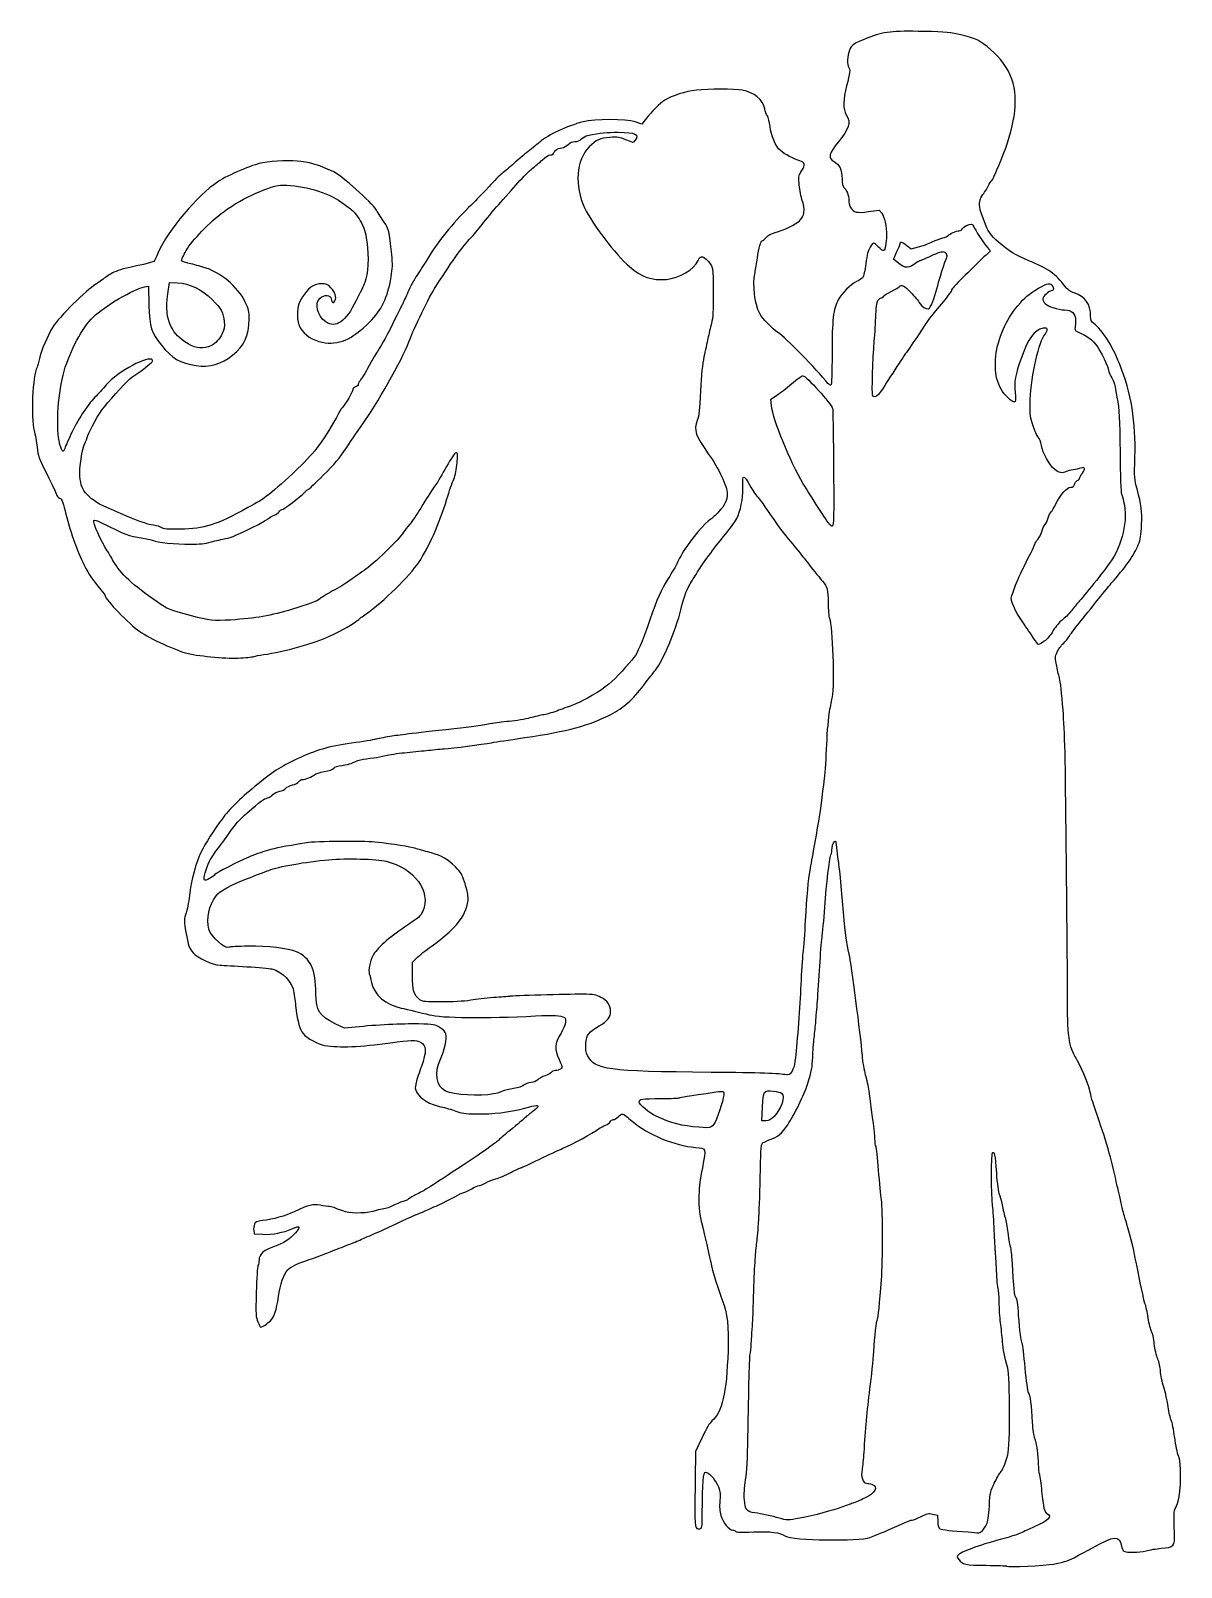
# Model space of a CAD drawing. Header units: centimetres. Extents: x -14 to 13.3, y -17.7 to 18.7.
import ezdxf

# ---------------------------------------------------------------- set-up
doc = ezdxf.new("R2010")
doc.units = ezdxf.units.CM
doc.header["$MEASUREMENT"] = 0
doc.layers.add('Layer 1', color=7, linetype='Continuous')

msp = doc.modelspace()

# ---------------------------------------------------------------- linework, layer by layer
at = {"layer": 'Layer 1'}
for points, knots in [([(9.19165, -17.71113), (9.1829, -17.70239), (8.96422, -17.69405), (8.70568, -17.6926), (8.70568, -17.6926), (8.20324, -17.68978), (8.14568, -17.67748), (8.05379, -17.55322), (8.05379, -17.55322), (8.00521, -17.48752), (8.00528, -17.48521), (8.05727, -17.43322), (8.05727, -17.43322), (8.13109, -17.3594), (8.63198, -17.18372), (9.1352, -17.05516), (9.1352, -17.05516), (9.28072, -17.01798), (9.47122, -16.95308), (9.55853, -16.91093), (9.55853, -16.91093), (9.64584, -16.86878), (9.78276, -16.80721), (9.8628, -16.77411), (9.8628, -16.77411), (10.15835, -16.65188), (10.2911, -16.51645), (10.15707, -16.4739), (10.15707, -16.4739), (10.0912, -16.45299), (10.055, -16.30734), (10.02202, -15.93048), (10.02202, -15.93048), (10.00738, -15.76313), (9.98342, -15.58462), (9.96879, -15.53378), (9.96879, -15.53378), (9.95415, -15.48294), (9.94218, -15.37963), (9.94218, -15.30419), (9.94218, -15.30419), (9.94218, -15.11214), (9.89177, -14.76832), (9.84973, -14.67371), (9.84973, -14.67371), (9.83033, -14.63005), (9.80775, -14.46337), (9.79954, -14.30329), (9.79954, -14.30329), (9.77932, -13.90895), (9.7431, -13.63596), (9.7049, -13.58993), (9.7049, -13.58993), (9.68688, -13.56822), (9.65143, -13.31635), (9.62271, -13.00593), (9.62271, -13.00593), (9.59494, -12.70573), (9.56602, -12.4501), (9.55846, -12.43786), (9.55846, -12.43786), (9.52735, -12.38753), (9.49168, -12.12146), (9.46736, -11.7584), (9.46736, -11.7584), (9.44978, -11.49596), (9.42962, -11.35917), (9.4042, -11.32995), (9.4042, -11.32995), (9.36773, -11.28803), (9.35475, -11.16368), (9.31139, -10.44037), (9.31139, -10.44037), (9.30179, -10.2803), (9.28373, -10.1335), (9.27124, -10.11416), (9.27124, -10.11416), (9.25875, -10.09482), (9.23851, -9.97575), (9.22625, -9.84958), (9.22625, -9.84958), (9.21399, -9.7234), (9.18508, -9.55468), (9.16199, -9.47465), (9.16199, -9.47465), (9.1389, -9.39461), (9.10325, -9.24326), (9.08276, -9.13831), (9.08276, -9.13831), (9.06228, -9.03336), (9.03057, -8.92025), (9.01231, -8.88696), (9.01231, -8.88696), (8.99405, -8.85367), (8.96439, -8.62711), (8.94641, -8.38349), (8.94641, -8.38349), (8.9136, -7.93905), (8.9012, -7.87329), (8.85554, -7.90151), (8.85554, -7.90151), (8.82317, -7.92151), (8.82508, -8.90121), (8.85797, -9.15466), (8.85797, -9.15466), (8.87196, -9.26243), (8.89006, -9.53032), (8.89819, -9.74997), (8.89819, -9.74997), (8.90632, -9.96962), (8.91761, -10.19101), (8.92328, -10.24194), (8.92328, -10.24194), (8.92895, -10.29287), (8.94136, -10.5004), (8.95085, -10.70311), (8.95085, -10.70311), (8.96035, -10.90582), (8.97757, -11.09653), (8.98912, -11.12692), (8.98912, -11.12692), (9.00067, -11.1573), (9.01181, -11.30243), (9.01388, -11.44941), (9.01388, -11.44941), (9.01594, -11.59639), (9.03041, -11.81644), (9.04603, -11.93841), (9.04603, -11.93841), (9.06165, -12.06038), (9.0831, -12.26137), (9.09371, -12.38507), (9.09371, -12.38507), (9.11223, -12.60113), (9.13411, -12.71162), (9.21803, -13.01285), (9.21803, -13.01285), (9.27457, -13.21579), (9.27529, -14.88006), (9.21893, -15.07059), (9.21893, -15.07059), (9.15131, -15.29915), (9.09328, -15.43916), (9.04347, -15.49392), (9.04347, -15.49392), (9.017, -15.52302), (8.95166, -15.63429), (8.89829, -15.74119), (8.89829, -15.74119), (8.80664, -15.92473), (8.80013, -15.9549), (8.7813, -16.28359), (8.7813, -16.28359), (8.76683, -16.53615), (8.74827, -16.65704), (8.71366, -16.72424), (8.71366, -16.72424), (8.64601, -16.85558), (8.56355, -16.9385), (8.51517, -16.9238), (8.51517, -16.9238), (8.49237, -16.91687), (8.38442, -16.90575), (8.27527, -16.89907), (8.27527, -16.89907), (7.89697, -16.87595), (7.65328, -16.84935), (7.60851, -16.82631), (7.60851, -16.82631), (7.57573, -16.80944), (7.56137, -16.76194), (7.55559, -16.65126), (7.55559, -16.65126), (7.55559, -16.65126), (7.54766, -16.49937), (7.54766, -16.49937), (7.54766, -16.49937), (7.54766, -16.49937), (7.43431, -16.47556), (7.43431, -16.47556), (7.43431, -16.47556), (7.33348, -16.45439), (7.30311, -16.46096), (7.15939, -16.53508), (7.15939, -16.53508), (7.07053, -16.58091), (6.97702, -16.61841), (6.9516, -16.61841), (6.9516, -16.61841), (6.92617, -16.61841), (6.82367, -16.65543), (6.72381, -16.70067), (6.72381, -16.70067), (6.29772, -16.89371), (6.30112, -16.89226), (5.94693, -17.03079), (5.94693, -17.03079), (5.69935, -17.12762), (4.09865, -17.10233), (3.9411, -16.9991), (3.9411, -16.9991), (3.80715, -16.91133), (3.59996, -16.88479), (3.17944, -16.90151), (3.17944, -16.90151), (2.89164, -16.91296), (2.77471, -16.90889), (2.76116, -16.88697), (2.76116, -16.88697), (2.75081, -16.87023), (2.71863, -16.85653), (2.68965, -16.85653), (2.68965, -16.85653), (2.60601, -16.85653), (2.45814, -16.67481), (2.41066, -16.51367), (2.41066, -16.51367), (2.37909, -16.40655), (2.37234, -16.31416), (2.3845, -16.15592), (2.3845, -16.15592), (2.39968, -15.95839), (2.39532, -15.93079), (2.32555, -15.78326), (2.32555, -15.78326), (2.25246, -15.62871), (2.11555, -15.48069), (2.04569, -15.48069), (2.04569, -15.48069), (1.98939, -15.48069), (1.97016, -15.71882), (1.96665, -16.45965), (1.96665, -16.45965), (1.96506, -16.7963), (1.96192, -16.81723), (1.91204, -16.8236), (1.91204, -16.8236), (1.79073, -16.83911), (1.78728, -16.82047), (1.7927, -16.17861), (1.7927, -16.17861), (1.79552, -15.84569), (1.80009, -15.44203), (1.80287, -15.2816), (1.80287, -15.2816), (1.80287, -15.2816), (1.80792, -14.9899), (1.80792, -14.9899), (1.80792, -14.9899), (1.80792, -14.9899), (1.96361, -14.65983), (1.96361, -14.65983), (1.96361, -14.65983), (2.05863, -14.45839), (2.14852, -14.30581), (2.19428, -14.2683), (2.19428, -14.2683), (2.43849, -14.06811), (2.54475, -13.60729), (2.5778, -12.60501), (2.5778, -12.60501), (2.59703, -12.02207), (2.56354, -11.70908), (2.45059, -11.41581), (2.45059, -11.41581), (2.33863, -11.12511), (2.22273, -10.75813), (2.18849, -10.58591), (2.18849, -10.58591), (2.17258, -10.50587), (2.1204, -10.27965), (2.07254, -10.0832), (2.07254, -10.0832), (1.91408, -9.43281), (1.88725, -9.28113), (1.88774, -9.03839), (1.88774, -9.03839), (1.8884, -8.71085), (1.89337, -8.66345), (1.96887, -8.26551), (1.96887, -8.26551), (2.06041, -7.78295), (2.06553, -7.79828), (1.8062, -7.77799), (1.8062, -7.77799), (1.31065, -7.73922), (0.67741, -7.47592), (0.30473, -7.15368), (0.30473, -7.15368), (0.19921, -7.06244), (0.09411, -6.98774), (0.07118, -6.98768), (0.07118, -6.98768), (0.04825, -6.98768), (0.00153, -7.01734), (-0.03265, -7.05372), (-0.03265, -7.05372), (-0.06683, -7.0901), (-0.11611, -7.11987), (-0.14216, -7.11987), (-0.14216, -7.11987), (-0.16822, -7.11987), (-0.20161, -7.14243), (-0.21637, -7.17), (-0.21637, -7.17), (-0.23113, -7.19757), (-0.28109, -7.23334), (-0.32739, -7.24948), (-0.32739, -7.24948), (-0.37369, -7.26562), (-0.44836, -7.30633), (-0.49331, -7.33993), (-0.49331, -7.33993), (-0.63461, -7.44557), (-1.1104, -7.70285), (-1.34233, -7.79903), (-1.34233, -7.79903), (-1.42964, -7.83524), (-1.68096, -7.95322), (-1.90082, -8.06122), (-1.90082, -8.06122), (-2.12068, -8.16921), (-2.31427, -8.25757), (-2.33102, -8.25757), (-2.33102, -8.25757), (-2.34777, -8.25757), (-2.45959, -8.3104), (-2.57951, -8.37498), (-2.57951, -8.37498), (-2.69943, -8.43955), (-2.85707, -8.5068), (-2.92983, -8.5244), (-2.92983, -8.5244), (-3.00259, -8.54201), (-3.10975, -8.58326), (-3.16796, -8.61606), (-3.16796, -8.61606), (-3.22617, -8.64887), (-3.31193, -8.68365), (-3.35854, -8.69336), (-3.35854, -8.69336), (-3.40515, -8.70307), (-3.47063, -8.73227), (-3.50406, -8.75825), (-3.50406, -8.75825), (-3.53748, -8.78423), (-3.61246, -8.82068), (-3.67067, -8.83924), (-3.67067, -8.83924), (-3.72888, -8.85781), (-3.78841, -8.88227), (-3.80296, -8.89362), (-3.80296, -8.89362), (-3.83915, -8.92182), (-4.36099, -9.1836), (-4.38103, -9.1836), (-4.38103, -9.1836), (-4.38987, -9.1836), (-4.48612, -9.22527), (-4.5949, -9.2762), (-4.5949, -9.2762), (-4.70369, -9.32713), (-4.80217, -9.36873), (-4.81376, -9.36864), (-4.81376, -9.36864), (-4.82535, -9.36864), (-5.00747, -9.45096), (-5.21847, -9.55177), (-5.21847, -9.55177), (-5.42948, -9.65258), (-5.70332, -9.7783), (-5.82701, -9.83116), (-5.82701, -9.83116), (-5.9507, -9.88402), (-6.11739, -9.95584), (-6.19743, -9.99077), (-6.19743, -9.99077), (-6.27747, -10.0257), (-6.45606, -10.09686), (-6.59431, -10.1489), (-6.59431, -10.1489), (-6.73255, -10.20094), (-6.9052, -10.26845), (-6.97796, -10.29892), (-6.97796, -10.29892), (-7.05072, -10.3294), (-7.22473, -10.39346), (-7.36464, -10.44129), (-7.36464, -10.44129), (-7.65775, -10.54148), (-7.80577, -10.61233), (-7.86969, -10.68301), (-7.86969, -10.68301), (-7.96528, -10.78872), (-8.04852, -11.02744), (-8.08977, -11.31422), (-8.08977, -11.31422), (-8.13793, -11.64895), (-8.18378, -11.78586), (-8.28307, -11.89132), (-8.28307, -11.89132), (-8.34682, -11.95904), (-8.47233, -12.04109), (-8.51217, -12.04109), (-8.51217, -12.04109), (-8.52069, -12.04109), (-8.55129, -11.98594), (-8.58019, -11.91853), (-8.58019, -11.91853), (-8.62905, -11.80453), (-8.63166, -11.75524), (-8.61747, -11.21291), (-8.61747, -11.21291), (-8.60908, -10.89222), (-8.59097, -10.60883), (-8.57722, -10.58315), (-8.57722, -10.58315), (-8.56347, -10.55746), (-8.55223, -10.49633), (-8.55223, -10.4473), (-8.55223, -10.4473), (-8.55223, -10.31685), (-8.42365, -10.20384), (-8.18705, -10.12634), (-8.18705, -10.12634), (-7.9686, -10.05479), (-7.81852, -9.95885), (-7.68983, -9.8085), (-7.68983, -9.8085), (-7.55214, -9.64764), (-7.5763, -9.62034), (-7.77609, -9.71105), (-7.77609, -9.71105), (-7.96969, -9.79895), (-8.23377, -9.84878), (-8.45962, -9.84003), (-8.45962, -9.84003), (-8.45962, -9.84003), (-8.67129, -9.83183), (-8.67129, -9.83183), (-8.67129, -9.83183), (-8.67129, -9.83183), (-8.6792, -9.75097), (-8.6792, -9.75097), (-8.6792, -9.75097), (-8.68355, -9.7065), (-8.6754, -9.63929), (-8.66108, -9.60163), (-8.66108, -9.60163), (-8.63815, -9.54133), (-8.61509, -9.53086), (-8.46796, -9.51392), (-8.46796, -9.51392), (-8.22106, -9.4855), (-7.92826, -9.404), (-7.71879, -9.30539), (-7.71879, -9.30539), (-7.36429, -9.13851), (-7.27463, -9.11619), (-7.10192, -9.15187), (-7.10192, -9.15187), (-7.01744, -9.16932), (-6.91725, -9.1836), (-6.87929, -9.1836), (-6.87929, -9.1836), (-6.84132, -9.1836), (-6.77656, -9.2006), (-6.73536, -9.22138), (-6.73536, -9.22138), (-6.69416, -9.24216), (-6.58669, -9.27956), (-6.49652, -9.30451), (-6.49652, -9.30451), (-6.30961, -9.35622), (-5.96035, -9.34192), (-5.77001, -9.27477), (-5.77001, -9.27477), (-5.71039, -9.25374), (-5.62968, -9.23652), (-5.59066, -9.23652), (-5.59066, -9.23652), (-5.55164, -9.23652), (-5.43705, -9.19489), (-5.33602, -9.144), (-5.33602, -9.144), (-5.23499, -9.09311), (-5.1331, -9.05144), (-5.10959, -9.0514), (-5.10959, -9.0514), (-5.08608, -9.0514), (-5.03846, -9.02921), (-5.00376, -9.00219), (-5.00376, -9.00219), (-4.96905, -8.97517), (-4.88708, -8.92741), (-4.8216, -8.89606), (-4.8216, -8.89606), (-4.63982, -8.80903), (-4.47148, -8.70357), (-3.70619, -8.1973), (-3.70619, -8.1973), (-3.31827, -7.94068), (-2.94322, -7.67736), (-2.87275, -7.61214), (-2.87275, -7.61214), (-2.80228, -7.54693), (-2.69104, -7.4505), (-2.62556, -7.39786), (-2.62556, -7.39786), (-2.36255, -7.18643), (-2.32682, -7.15637), (-2.24344, -7.07639), (-2.24344, -7.07639), (-2.19576, -7.03065), (-2.10745, -6.96061), (-2.0472, -6.92074), (-2.0472, -6.92074), (-1.98695, -6.88087), (-1.93765, -6.83196), (-1.93765, -6.81207), (-1.93765, -6.81207), (-1.93765, -6.76481), (-1.93047, -6.76391), (-2.2724, -6.85383), (-2.2724, -6.85383), (-2.62956, -6.94775), (-2.98231, -6.98827), (-3.40609, -6.98404), (-3.40609, -6.98404), (-3.67607, -6.98135), (-3.74735, -6.97128), (-3.88234, -6.91677), (-3.88234, -6.91677), (-3.96965, -6.88151), (-4.12905, -6.83565), (-4.23657, -6.81486), (-4.23657, -6.81486), (-4.47993, -6.76779), (-4.73126, -6.62012), (-4.80736, -6.47951), (-4.80736, -6.47951), (-4.85475, -6.39195), (-4.85623, -6.37137), (-4.8244, -6.24242), (-4.8244, -6.24242), (-4.80523, -6.16475), (-4.74914, -5.9916), (-4.69975, -5.85763), (-4.69975, -5.85763), (-4.57309, -5.51406), (-4.57811, -5.3522), (-4.71767, -5.28003), (-4.71767, -5.28003), (-4.81713, -5.22859), (-4.97028, -5.23193), (-5.43015, -5.29553), (-5.43015, -5.29553), (-6.14517, -5.39442), (-6.64798, -5.41498), (-6.99119, -5.35936), (-6.99119, -5.35936), (-7.14, -5.33524), (-7.41769, -5.18404), (-7.50608, -5.079), (-7.50608, -5.079), (-7.58685, -4.98301), (-7.63624, -4.80843), (-7.67724, -4.47403), (-7.67724, -4.47403), (-7.69419, -4.33579), (-7.71477, -4.17232), (-7.72296, -4.11078), (-7.72296, -4.11078), (-7.75651, -3.85888), (-7.98684, -3.61204), (-8.25197, -3.54386), (-8.25197, -3.54386), (-8.30797, -3.52946), (-8.57406, -3.50559), (-8.84327, -3.49083), (-8.84327, -3.49083), (-9.11248, -3.47606), (-9.39823, -3.45981), (-9.47827, -3.45472), (-9.47827, -3.45472), (-9.6759, -3.44214), (-9.99574, -3.29236), (-10.12096, -3.15376), (-10.12096, -3.15376), (-10.17989, -3.08854), (-10.2224, -3.01006), (-10.23264, -2.94764), (-10.23264, -2.94764), (-10.24173, -2.8922), (-10.26622, -2.7671), (-10.28705, -2.66964), (-10.28705, -2.66964), (-10.33476, -2.44649), (-10.33343, -2.3452), (-10.28103, -2.21184), (-10.28103, -2.21184), (-10.25816, -2.15363), (-10.22392, -1.96775), (-10.20493, -1.79878), (-10.20493, -1.79878), (-10.1658, -1.45048), (-10.04507, -1.00166), (-9.92827, -0.77028), (-9.92827, -0.77028), (-9.83659, -0.58867), (-9.59954, -0.21731), (-9.42976, 0.01066), (-9.42976, 0.01066), (-9.25077, 0.25099), (-9.02464, 0.47534), (-8.64483, 0.78938), (-8.64483, 0.78938), (-8.23761, 1.12608), (-8.05334, 1.24584), (-7.64944, 1.43629), (-7.64944, 1.43629), (-7.19879, 1.64878), (-6.91482, 1.73073), (-6.35619, 1.80951), (-6.35619, 1.80951), (-6.08698, 1.84747), (-5.83099, 1.88958), (-5.78734, 1.90308), (-5.78734, 1.90308), (-5.74368, 1.91658), (-5.59041, 1.94633), (-5.44673, 1.96919), (-5.44673, 1.96919), (-5.20824, 2.00714), (-5.00432, 2.0317), (-3.92202, 2.15283), (-3.92202, 2.15283), (-3.51182, 2.19874), (-3.22506, 2.23856), (-3.03567, 2.27591), (-3.03567, 2.27591), (-2.96291, 2.29026), (-2.77241, 2.31411), (-2.61234, 2.32891), (-2.61234, 2.32891), (-2.45227, 2.34371), (-2.232, 2.37976), (-2.12286, 2.40902), (-2.12286, 2.40902), (-2.01372, 2.43828), (-1.86247, 2.47327), (-1.78675, 2.48678), (-1.78675, 2.48678), (-1.71103, 2.50029), (-1.55652, 2.54698), (-1.44339, 2.59054), (-1.44339, 2.59054), (-1.33026, 2.6341), (-1.22852, 2.66974), (-1.2173, 2.66974), (-1.2173, 2.66974), (-1.20607, 2.66974), (-1.08674, 2.71918), (-0.95211, 2.7796), (-0.95211, 2.7796), (-0.68796, 2.89816), (-0.34795, 3.11637), (-0.17817, 3.2763), (-0.17817, 3.2763), (0.01019, 3.45373), (0.31653, 3.7916), (0.3809, 3.89292), (0.3809, 3.89292), (0.45271, 4.00594), (0.61, 4.39276), (0.73345, 4.75995), (0.73345, 4.75995), (0.88265, 5.2037), (1.00472, 5.48281), (1.13609, 5.68053), (1.13609, 5.68053), (1.20661, 5.78667), (1.30737, 5.95903), (1.36001, 6.06356), (1.36001, 6.06356), (1.41265, 6.16809), (1.50055, 6.32741), (1.55535, 6.41761), (1.55535, 6.41761), (1.6787, 6.62065), (2.06, 7.0665), (2.15275, 7.11613), (2.15275, 7.11613), (2.19051, 7.13634), (2.28522, 7.22179), (2.3632, 7.30602), (2.3632, 7.30602), (2.50077, 7.45461), (2.56013, 7.58058), (2.55983, 7.72328), (2.55983, 7.72328), (2.55946, 7.90419), (2.35241, 8.34343), (2.10926, 8.6792), (2.10926, 8.6792), (1.81033, 9.09199), (1.75839, 9.24754), (1.8456, 9.4688), (1.8456, 9.4688), (1.89285, 9.58869), (1.906, 9.7019), (1.92688, 10.16906), (1.92688, 10.16906), (1.94392, 10.55036), (1.96901, 10.80567), (2.00633, 10.97766), (2.00633, 10.97766), (2.03633, 11.1159), (2.07887, 11.31236), (2.10087, 11.41422), (2.10087, 11.41422), (2.12286, 11.51608), (2.1608, 11.67682), (2.18517, 11.77141), (2.18517, 11.77141), (2.21974, 11.90559), (2.22949, 12.06551), (2.22951, 12.49901), (2.22951, 12.49901), (2.22954, 13.10809), (2.22374, 13.13535), (2.0615, 13.28958), (2.0615, 13.28958), (1.96931, 13.37722), (1.91372, 13.36893), (1.86605, 13.26043), (1.86605, 13.26043), (1.7749, 13.05298), (1.41911, 12.8407), (1.1169, 12.81347), (1.1169, 12.81347), (0.77844, 12.78297), (0.51696, 12.87306), (0.23745, 13.11649), (0.23745, 13.11649), (-0.08786, 13.3998), (-0.64175, 14.12599), (-0.82709, 14.51218), (-0.82709, 14.51218), (-1.07265, 15.02385), (-1.02514, 15.65773), (-0.7188, 15.95688), (-0.7188, 15.95688), (-0.54648, 16.12515), (-0.46396, 16.1625), (-0.22349, 16.18104), (-0.22349, 16.18104), (-0.04123, 16.1951), (0.00114, 16.18903), (0.1532, 16.12713), (0.1532, 16.12713), (0.1532, 16.12713), (0.32453, 16.05738), (0.32453, 16.05738), (0.32453, 16.05738), (0.32453, 16.05738), (0.37083, 16.11337), (0.37083, 16.11337), (0.37083, 16.11337), (0.48695, 16.25379), (0.38557, 16.30153), (-0.03266, 16.3034), (-0.03266, 16.3034), (-0.29871, 16.30459), (-0.43543, 16.29001), (-0.75484, 16.22642), (-0.75484, 16.22642), (-0.79551, 16.21832), (-0.85976, 16.18299), (-0.89761, 16.14791), (-0.89761, 16.14791), (-0.94228, 16.10651), (-0.998, 16.08413), (-1.05638, 16.08413), (-1.05638, 16.08413), (-1.11744, 16.08413), (-1.16792, 16.06253), (-1.2136, 16.01686), (-1.2136, 16.01686), (-1.2506, 15.97986), (-1.31852, 15.94246), (-1.36453, 15.93376), (-1.36453, 15.93376), (-1.48342, 15.91127), (-1.53473, 15.88035), (-1.55401, 15.81958), (-1.55401, 15.81958), (-1.56485, 15.78541), (-1.59404, 15.76664), (-1.6363, 15.76664), (-1.6363, 15.76664), (-1.67736, 15.76664), (-1.74825, 15.72295), (-1.82634, 15.64951), (-1.82634, 15.64951), (-1.89484, 15.58509), (-2.00356, 15.49282), (-2.06793, 15.44446), (-2.06793, 15.44446), (-2.1323, 15.3961), (-2.28465, 15.24343), (-2.40648, 15.10518), (-2.40648, 15.10518), (-2.52831, 14.96694), (-2.73424, 14.73476), (-2.86411, 14.58924), (-2.86411, 14.58924), (-2.99398, 14.44372), (-3.17239, 14.23046), (-3.26059, 14.11533), (-3.26059, 14.11533), (-3.34879, 14.0002), (-3.46797, 13.85733), (-3.52544, 13.79783), (-3.52544, 13.79783), (-3.72616, 13.59002), (-3.90453, 13.34311), (-4.35859, 12.64455), (-4.35859, 12.64455), (-4.49649, 12.43239), (-4.9048, 11.59891), (-4.96778, 11.40101), (-4.96778, 11.40101), (-5.07382, 11.0678), (-5.67559, 9.98007), (-6.04089, 9.4613), (-6.04089, 9.4613), (-6.16578, 9.28394), (-6.362, 8.99595), (-6.47692, 8.82132), (-6.47692, 8.82132), (-6.63933, 8.57453), (-6.76216, 8.42869), (-7.02841, 8.16648), (-7.02841, 8.16648), (-7.2168, 7.98094), (-7.37765, 7.82914), (-7.38584, 7.82914), (-7.38584, 7.82914), (-7.39403, 7.82914), (-7.43063, 7.79939), (-7.46717, 7.76303), (-7.46717, 7.76303), (-7.58445, 7.64633), (-7.97378, 7.35289), (-8.01135, 7.35289), (-8.01135, 7.35289), (-8.03133, 7.35289), (-8.05976, 7.33033), (-8.07451, 7.30276), (-8.07451, 7.30276), (-8.08927, 7.27519), (-8.13977, 7.23923), (-8.18675, 7.22285), (-8.18675, 7.22285), (-8.23372, 7.20647), (-8.29648, 7.17117), (-8.32621, 7.1444), (-8.32621, 7.1444), (-8.35594, 7.11763), (-8.46361, 7.05385), (-8.56547, 7.00267), (-8.56547, 7.00267), (-9.0511, 6.75867), (-9.21342, 6.68856), (-9.34697, 6.66513), (-9.34697, 6.66513), (-9.42647, 6.65118), (-9.58081, 6.61526), (-9.68995, 6.5853), (-9.68995, 6.5853), (-9.83402, 6.54575), (-9.96947, 6.53062), (-10.18434, 6.53005), (-10.18434, 6.53005), (-10.51328, 6.52918), (-11.00934, 6.57828), (-11.0568, 6.6164), (-11.0568, 6.6164), (-11.07369, 6.62996), (-11.1868, 6.65748), (-11.30815, 6.67755), (-11.30815, 6.67755), (-11.68537, 6.73993), (-11.68007, 6.73796), (-12.32026, 7.05279), (-12.32026, 7.05279), (-12.39543, 7.08975), (-12.46011, 7.10686), (-12.47362, 7.09336), (-12.47362, 7.09336), (-12.50924, 7.05774), (-12.3, 6.58871), (-12.15344, 6.37565), (-12.15344, 6.37565), (-12.12776, 6.33833), (-12.06103, 6.22486), (-12.00513, 6.1235), (-12.00513, 6.1235), (-11.84862, 5.83971), (-11.53894, 5.55188), (-10.97319, 5.16438), (-10.97319, 5.16438), (-10.7062, 4.98151), (-10.68773, 4.97397), (-10.15298, 4.82962), (-10.15298, 4.82962), (-9.76104, 4.72382), (-9.60411, 4.70749), (-9.22694, 4.73326), (-9.22694, 4.73326), (-8.61268, 4.77524), (-8.28924, 4.83156), (-7.7585, 4.98898), (-7.7585, 4.98898), (-7.39543, 5.09667), (-7.16691, 5.18347), (-7.11027, 5.2352), (-7.11027, 5.2352), (-7.08117, 5.26178), (-6.94424, 5.34559), (-6.806, 5.42144), (-6.806, 5.42144), (-6.66776, 5.49729), (-6.49511, 5.60283), (-6.42235, 5.65597), (-6.42235, 5.65597), (-6.34959, 5.70912), (-6.18694, 5.82169), (-6.06092, 5.90614), (-6.06092, 5.90614), (-5.83812, 6.05543), (-5.23039, 6.64392), (-5.12195, 6.81539), (-5.12195, 6.81539), (-5.09604, 6.85635), (-5.03012, 6.94176), (-4.97545, 7.00518), (-4.97545, 7.00518), (-4.92078, 7.0686), (-4.8037, 7.24124), (-4.71527, 7.38883), (-4.71527, 7.38883), (-4.56188, 7.64482), (-4.52285, 7.70524), (-4.35401, 7.94821), (-4.35401, 7.94821), (-4.31356, 8.00642), (-4.20129, 8.19692), (-4.10452, 8.37154), (-4.10452, 8.37154), (-3.99812, 8.56355), (-3.90996, 8.69274), (-3.88147, 8.6984), (-3.88147, 8.6984), (-3.83807, 8.70702), (-3.83571, 8.68873), (-3.85146, 8.46676), (-3.85146, 8.46676), (-3.86306, 8.30337), (-3.88908, 8.17681), (-3.93227, 8.07376), (-3.93227, 8.07376), (-3.96731, 7.99016), (-4.04038, 7.77916), (-4.09464, 7.60486), (-4.09464, 7.60486), (-4.28486, 6.99393), (-4.5166, 6.47161), (-4.76222, 6.10018), (-4.76222, 6.10018), (-4.97169, 5.7834), (-5.61054, 5.15916), (-6.01225, 4.87873), (-6.01225, 4.87873), (-6.09229, 4.82286), (-6.18754, 4.7506), (-6.22392, 4.71817), (-6.22392, 4.71817), (-6.30543, 4.6455), (-6.55458, 4.50498), (-6.882, 4.34703), (-6.882, 4.34703), (-7.20541, 4.19101), (-7.97328, 3.97747), (-8.44289, 3.91296), (-8.44289, 3.91296), (-8.55009, 3.89823), (-8.6499, 3.8787), (-8.66469, 3.86956), (-8.66469, 3.86956), (-8.67949, 3.86042), (-8.82395, 3.84389), (-8.98572, 3.83283), (-8.98572, 3.83283), (-9.28031, 3.81269), (-9.92184, 3.86805), (-10.25881, 3.94269), (-10.25881, 3.94269), (-10.47476, 3.99052), (-11.16947, 4.30906), (-11.38329, 4.45828), (-11.38329, 4.45828), (-11.64347, 4.63986), (-12.2035, 5.22005), (-12.2035, 5.30801), (-12.2035, 5.30801), (-12.2035, 5.32265), (-12.2486, 5.38691), (-12.30373, 5.45081), (-12.30373, 5.45081), (-12.50027, 5.67862), (-12.57493, 5.78875), (-12.70754, 6.04656), (-12.70754, 6.04656), (-12.86028, 6.3435), (-13.06315, 6.91846), (-13.15731, 7.32131), (-13.15731, 7.32131), (-13.21189, 7.5548), (-13.23058, 7.59854), (-13.28742, 7.62578), (-13.28742, 7.62578), (-13.32393, 7.64328), (-13.35721, 7.68131), (-13.36139, 7.71031), (-13.36139, 7.71031), (-13.36557, 7.7393), (-13.46514, 7.95353), (-13.58266, 8.18636), (-13.58266, 8.18636), (-13.77896, 8.57526), (-13.79833, 8.62798), (-13.8208, 8.83459), (-13.8208, 8.83459), (-13.83425, 8.95828), (-13.86579, 9.13688), (-13.89089, 9.23147), (-13.89089, 9.23147), (-13.97123, 9.53425), (-13.92524, 10.53616), (-13.82202, 10.73175), (-13.82202, 10.73175), (-13.80822, 10.75789), (-13.78228, 10.85072), (-13.76438, 10.93803), (-13.76438, 10.93803), (-13.72844, 11.11329), (-13.57434, 11.47383), (-13.44001, 11.6969), (-13.44001, 11.6969), (-13.32213, 11.89266), (-12.61301, 12.59566), (-12.44665, 12.68169), (-12.44665, 12.68169), (-12.40512, 12.70317), (-12.31854, 12.76496), (-12.25425, 12.81901), (-12.25425, 12.81901), (-12.18997, 12.87306), (-12.07388, 12.94655), (-11.99628, 12.98231), (-11.99628, 12.98231), (-11.85866, 13.04574), (-11.77591, 13.06801), (-11.29588, 13.17083), (-11.29588, 13.17083), (-11.16776, 13.19827), (-11.05566, 13.228), (-11.04676, 13.2369), (-11.04676, 13.2369), (-11.03786, 13.2458), (-10.99159, 13.34274), (-10.94394, 13.45233), (-10.94394, 13.45233), (-10.71413, 13.98082), (-10.02597, 14.79725), (-9.53123, 15.12836), (-9.53123, 15.12836), (-9.28351, 15.29415), (-8.72113, 15.53124), (-8.46283, 15.57877), (-8.46283, 15.57877), (-8.20481, 15.62625), (-7.75919, 15.64242), (-7.56008, 15.61151), (-7.56008, 15.61151), (-7.24255, 15.56222), (-7.16351, 15.537), (-6.77956, 15.36244), (-6.77956, 15.36244), (-6.58166, 15.27246), (-5.88601, 14.65147), (-5.76812, 14.45954), (-5.76812, 14.45954), (-5.7205, 14.38201), (-5.6362, 14.25299), (-5.58079, 14.17285), (-5.58079, 14.17285), (-5.47251, 14.01621), (-5.4604, 13.96354), (-5.40394, 13.40341), (-5.40394, 13.40341), (-5.38002, 13.16616), (-5.38222, 13.07553), (-5.41678, 12.87424), (-5.41678, 12.87424), (-5.50264, 12.37413), (-5.63923, 12.08676), (-5.92578, 11.80339), (-5.92578, 11.80339), (-6.35625, 11.3777), (-6.66235, 11.24713), (-7.05576, 11.32136), (-7.05576, 11.32136), (-7.27417, 11.36257), (-7.47995, 11.49987), (-7.5732, 11.66659), (-7.5732, 11.66659), (-7.62724, 11.76321), (-7.63926, 11.82075), (-7.63929, 11.98312), (-7.63929, 11.98312), (-7.63929, 12.19441), (-7.60825, 12.28475), (-7.47398, 12.4635), (-7.47398, 12.4635), (-7.3361, 12.64705), (-7.23818, 12.70791), (-7.07835, 12.70939), (-7.07835, 12.70939), (-6.94533, 12.71062), (-6.92746, 12.70324), (-6.84453, 12.6128), (-6.84453, 12.6128), (-6.73782, 12.49642), (-6.70856, 12.40101), (-6.75099, 12.30788), (-6.75099, 12.30788), (-6.78579, 12.23151), (-6.82315, 12.25138), (-6.83683, 12.35354), (-6.83683, 12.35354), (-6.84995, 12.45156), (-7.00635, 12.46076), (-7.10502, 12.36932), (-7.10502, 12.36932), (-7.24304, 12.2414), (-7.16978, 11.94194), (-6.96705, 11.80532), (-6.96705, 11.80532), (-6.72741, 11.64383), (-6.49966, 11.80391), (-6.24354, 12.31386), (-6.24354, 12.31386), (-6.16315, 12.47393), (-6.07219, 12.66682), (-6.04141, 12.7425), (-6.04141, 12.7425), (-5.96355, 12.93395), (-5.94356, 13.34005), (-5.99376, 13.71033), (-5.99376, 13.71033), (-6.02826, 13.96478), (-6.0452, 14.01759), (-6.15073, 14.19981), (-6.15073, 14.19981), (-6.22804, 14.33329), (-6.30935, 14.4338), (-6.38538, 14.48988), (-6.38538, 14.48988), (-6.44937, 14.53707), (-6.54953, 14.61073), (-6.60796, 14.65356), (-6.60796, 14.65356), (-6.91103, 14.87573), (-7.52046, 15.0523), (-7.98423, 15.0523), (-7.98423, 15.0523), (-8.26716, 15.0523), (-8.9456, 14.74856), (-9.38319, 14.42597), (-9.38319, 14.42597), (-9.72872, 14.17124), (-10.13607, 13.74982), (-10.28098, 13.49716), (-10.28098, 13.49716), (-10.35006, 13.37671), (-10.40016, 13.26778), (-10.39231, 13.25508), (-10.39231, 13.25508), (-10.38446, 13.24238), (-10.3155, 13.21764), (-10.23905, 13.20011), (-10.23905, 13.20011), (-10.16261, 13.18257), (-10.00308, 13.14078), (-9.88456, 13.10724), (-9.88456, 13.10724), (-9.47313, 12.99081), (-9.05674, 12.64607), (-8.87836, 12.27418), (-8.87836, 12.27418), (-8.79279, 12.09579), (-8.78369, 12.05593), (-8.78828, 11.8796), (-8.78828, 11.8796), (-8.79942, 11.45153), (-8.88757, 11.25852), (-9.18334, 11.01456), (-9.18334, 11.01456), (-9.44112, 10.80193), (-9.72683, 10.72035), (-10.04307, 10.76907), (-10.04307, 10.76907), (-10.43174, 10.82894), (-10.61722, 10.93761), (-10.87001, 11.25356), (-10.87001, 11.25356), (-11.11737, 11.56273), (-11.14855, 11.66311), (-11.1653, 12.20428), (-11.1653, 12.20428), (-11.1653, 12.20428), (-11.17911, 12.65031), (-11.17911, 12.65031), (-11.17911, 12.65031), (-11.17911, 12.65031), (-11.27312, 12.63505), (-11.27312, 12.63505), (-11.27312, 12.63505), (-11.50733, 12.59704), (-12.23181, 12.17182), (-12.4893, 11.92122), (-12.4893, 11.92122), (-12.74882, 11.66865), (-13.03418, 11.13547), (-13.17835, 10.63376), (-13.17835, 10.63376), (-13.3196, 10.14221), (-13.37397, 9.37024), (-13.29471, 8.98196), (-13.29471, 8.98196), (-13.24603, 8.74352), (-13.20181, 8.67478), (-13.1692, 8.78683), (-13.1692, 8.78683), (-13.15944, 8.82037), (-13.0909, 8.97879), (-13.01689, 9.13886), (-13.01689, 9.13886), (-12.86612, 9.46497), (-12.63636, 9.81936), (-12.44802, 10.01632), (-12.44802, 10.01632), (-12.37902, 10.08848), (-12.25952, 10.22046), (-12.18247, 10.30961), (-12.18247, 10.30961), (-11.9085, 10.62661), (-11.15932, 11.02826), (-11.08034, 10.90047), (-11.08034, 10.90047), (-11.07207, 10.88709), (-11.08291, 10.8603), (-11.10441, 10.84094), (-11.10441, 10.84094), (-11.19639, 10.75812), (-11.37011, 10.62789), (-11.56989, 10.49197), (-11.56989, 10.49197), (-11.65706, 10.43267), (-12.02681, 10.03665), (-12.22142, 9.79415), (-12.22142, 9.79415), (-12.34562, 9.6394), (-12.57742, 9.23704), (-12.61574, 9.1097), (-12.61574, 9.1097), (-12.6341, 9.04868), (-12.66695, 8.96429), (-12.68873, 8.92217), (-12.68873, 8.92217), (-12.75247, 8.79891), (-12.82019, 8.34073), (-12.8038, 8.1436), (-12.8038, 8.1436), (-12.7863, 7.93302), (-12.74022, 7.81433), (-12.63518, 7.70931), (-12.63518, 7.70931), (-12.48502, 7.55917), (-12.36511, 7.48528), (-12.05367, 7.35099), (-12.05367, 7.35099), (-11.42906, 7.08166), (-11.20847, 6.99966), (-11.05763, 6.98073), (-11.05763, 6.98073), (-10.97311, 6.97012), (-10.88381, 6.94377), (-10.85919, 6.92216), (-10.85919, 6.92216), (-10.82317, 6.89055), (-10.73695, 6.88402), (-10.41756, 6.88874), (-10.41756, 6.88874), (-9.84107, 6.89726), (-9.5823, 6.97953), (-8.81438, 7.39846), (-8.81438, 7.39846), (-8.39054, 7.62968), (-8.27562, 7.71986), (-7.62978, 8.32806), (-7.62978, 8.32806), (-7.22182, 8.71223), (-6.98751, 9.0282), (-6.66341, 9.63119), (-6.66341, 9.63119), (-6.62137, 9.70942), (-6.57308, 9.78542), (-6.5561, 9.8001), (-6.5561, 9.8001), (-6.50422, 9.84495), (-6.32975, 10.14951), (-6.32975, 10.19523), (-6.32975, 10.19523), (-6.32975, 10.21886), (-6.29998, 10.24952), (-6.2636, 10.26335), (-6.2636, 10.26335), (-6.22722, 10.27718), (-6.19745, 10.30505), (-6.19745, 10.32527), (-6.19745, 10.32527), (-6.19745, 10.3455), (-6.17239, 10.3939), (-6.14176, 10.43285), (-6.14176, 10.43285), (-6.08571, 10.50411), (-6.02047, 10.61456), (-5.89027, 10.85866), (-5.89027, 10.85866), (-5.85146, 10.93142), (-5.77577, 11.05644), (-5.72207, 11.13647), (-5.72207, 11.13647), (-5.62158, 11.28624), (-5.5245, 11.46717), (-5.31038, 11.90376), (-5.31038, 11.90376), (-5.24258, 12.042), (-5.17063, 12.18488), (-5.1505, 12.22126), (-5.1505, 12.22126), (-5.13037, 12.25764), (-5.07151, 12.38719), (-5.01971, 12.50915), (-5.01971, 12.50915), (-4.96791, 12.63111), (-4.86941, 12.81401), (-4.80081, 12.91559), (-4.80081, 12.91559), (-4.73222, 13.01717), (-4.62565, 13.18489), (-4.56399, 13.2883), (-4.56399, 13.2883), (-4.32896, 13.68251), (-3.9393, 14.16842), (-3.57807, 14.51775), (-3.57807, 14.51775), (-3.39646, 14.69338), (-3.35011, 14.74144), (-3.09291, 15.02081), (-3.09291, 15.02081), (-2.97887, 15.14468), (-2.83816, 15.28281), (-2.78022, 15.32776), (-2.78022, 15.32776), (-2.72228, 15.37271), (-2.60127, 15.47675), (-2.51132, 15.55896), (-2.51132, 15.55896), (-2.42136, 15.64117), (-2.26547, 15.77214), (-2.1649, 15.85), (-2.1649, 15.85), (-2.06433, 15.92786), (-1.93931, 16.02821), (-1.88709, 16.073), (-1.88709, 16.073), (-1.68164, 16.2492), (-1.25963, 16.44596), (-0.85745, 16.55309), (-0.85745, 16.55309), (-0.59453, 16.62312), (0.15627, 16.62037), (0.3757, 16.54857), (0.3757, 16.54857), (0.3757, 16.54857), (0.53271, 16.4972), (0.53271, 16.4972), (0.53271, 16.4972), (0.53271, 16.4972), (0.61382, 16.60075), (0.61382, 16.60075), (0.61382, 16.60075), (0.77151, 16.80206), (0.9541, 16.98326), (1.08187, 17.06525), (1.08187, 17.06525), (1.24767, 17.17164), (1.56399, 17.27199), (1.82915, 17.30231), (1.82915, 17.30231), (2.12137, 17.33573), (2.72866, 17.33638), (2.91614, 17.30348), (2.91614, 17.30348), (3.19661, 17.25426), (3.41138, 17.07336), (3.44843, 16.85513), (3.44843, 16.85513), (3.45742, 16.80219), (3.48579, 16.72888), (3.51148, 16.69224), (3.51148, 16.69224), (3.53798, 16.65444), (3.5667, 16.54568), (3.57786, 16.44089), (3.57786, 16.44089), (3.60049, 16.22841), (3.70824, 15.97474), (3.82136, 15.86763), (3.82136, 15.86763), (3.90147, 15.79178), (4.16692, 15.65282), (4.28588, 15.62447), (4.28588, 15.62447), (4.40643, 15.59574), (4.41938, 15.52935), (4.33028, 15.39669), (4.33028, 15.39669), (4.25836, 15.28961), (4.25304, 15.26565), (4.26298, 15.0936), (4.26298, 15.0936), (4.26891, 14.99085), (4.30043, 14.81953), (4.33302, 14.71289), (4.33302, 14.71289), (4.4122, 14.45379), (4.39734, 14.31523), (4.27844, 14.20416), (4.27844, 14.20416), (4.17751, 14.10987), (3.90897, 13.98034), (3.69794, 13.92415), (3.69794, 13.92415), (3.60359, 13.89903), (3.52736, 13.85797), (3.48115, 13.8074), (3.48115, 13.8074), (3.44195, 13.7645), (3.4002, 13.7294), (3.38837, 13.7294), (3.38837, 13.7294), (3.35675, 13.7294), (3.31005, 13.55997), (3.27532, 13.3193), (3.27532, 13.3193), (3.25852, 13.20288), (3.23363, 13.05017), (3.22, 12.97994), (3.22, 12.97994), (3.15974, 12.66935), (3.20767, 12.24453), (3.33004, 12.00466), (3.33004, 12.00466), (3.3908, 11.88557), (3.63085, 11.63904), (3.77415, 11.54858), (3.77415, 11.54858), (3.92422, 11.45385), (4.68191, 10.67817), (4.94879, 10.34606), (4.94879, 10.34606), (4.97465, 10.31389), (5.00739, 10.29473), (5.02155, 10.30348), (5.02155, 10.30348), (5.03725, 10.31318), (5.04731, 10.60553), (5.04731, 11.05205), (5.04731, 11.05205), (5.04731, 11.86264), (5.07573, 12.10727), (5.19542, 12.32718), (5.19542, 12.32718), (5.28512, 12.49199), (5.48032, 12.68791), (5.63105, 12.76441), (5.63105, 12.76441), (5.69745, 12.79811), (5.76497, 12.84158), (5.7811, 12.86102), (5.7811, 12.86102), (5.79723, 12.88046), (5.82753, 13.02724), (5.84843, 13.1872), (5.84843, 13.1872), (5.87672, 13.40371), (5.90261, 13.50311), (5.94973, 13.57614), (5.94973, 13.57614), (5.98455, 13.63009), (6.02409, 13.67474), (6.03761, 13.67536), (6.03761, 13.67536), (6.05113, 13.67598), (6.10138, 13.6337), (6.14927, 13.58141), (6.14927, 13.58141), (6.19716, 13.52912), (6.25159, 13.49139), (6.27021, 13.49757), (6.27021, 13.49757), (6.30668, 13.50967), (6.33864, 13.67124), (6.3418, 13.85952), (6.3418, 13.85952), (6.34514, 14.05888), (6.28937, 14.31024), (6.22525, 14.38478), (6.22525, 14.38478), (6.22525, 14.38478), (6.16582, 14.45387), (6.16582, 14.45387), (6.16582, 14.45387), (6.16582, 14.45387), (5.91496, 14.42105), (5.91496, 14.42105), (5.91496, 14.42105), (5.63025, 14.3838), (5.56056, 14.40043), (5.48823, 14.52287), (5.48823, 14.52287), (5.464, 14.56389), (5.44417, 14.64065), (5.44417, 14.69344), (5.44417, 14.69344), (5.44417, 14.80566), (5.39146, 14.94439), (5.32921, 14.99602), (5.32921, 14.99602), (5.29684, 15.02287), (5.28542, 15.07634), (5.28542, 15.20117), (5.28542, 15.20117), (5.28542, 15.40697), (5.21863, 15.54853), (5.09379, 15.60732), (5.09379, 15.60732), (4.94478, 15.6775), (4.9728, 15.81033), (5.1916, 16.07096), (5.1916, 16.07096), (5.4611, 16.39198), (5.50173, 16.52776), (5.38463, 16.71607), (5.38463, 16.71607), (5.30661, 16.84152), (5.30915, 17.09626), (5.39152, 17.40711), (5.39152, 17.40711), (5.47226, 17.71182), (5.48248, 17.7975), (5.44365, 17.84429), (5.44365, 17.84429), (5.39888, 17.89824), (5.40737, 18.12103), (5.45912, 18.25037), (5.45912, 18.25037), (5.51144, 18.38113), (5.55707, 18.41161), (5.8996, 18.54458), (5.8996, 18.54458), (6.27089, 18.68872), (6.48232, 18.71271), (7.22744, 18.6953), (7.22744, 18.6953), (7.75605, 18.68294), (7.8744, 18.67223), (8.10323, 18.61599), (8.10323, 18.61599), (8.46814, 18.52631), (8.57819, 18.4723), (8.80646, 18.27082), (8.80646, 18.27082), (9.30701, 17.82903), (9.47106, 17.3633), (9.36698, 16.6795), (9.36698, 16.6795), (9.32628, 16.4121), (9.19929, 15.98594), (9.0595, 15.64762), (9.0595, 15.64762), (8.90107, 15.2642), (8.86109, 15.1768), (8.83705, 15.16135), (8.83705, 15.16135), (8.82299, 15.15231), (8.78473, 15.09134), (8.75203, 15.02585), (8.75203, 15.02585), (8.71933, 14.96037), (8.67153, 14.88297), (8.64581, 14.85387), (8.64581, 14.85387), (8.62009, 14.82477), (8.58356, 14.75696), (8.56463, 14.70319), (8.56463, 14.70319), (8.52598, 14.5934), (8.54165, 14.50497), (8.65368, 14.20051), (8.65368, 14.20051), (8.74438, 13.95404), (8.80924, 13.85854), (8.99789, 13.69377), (8.99789, 13.69377), (9.22411, 13.49618), (9.42357, 13.3744), (9.71782, 13.25421), (9.71782, 13.25421), (10.19064, 13.06109), (10.3431, 12.95238), (10.58406, 12.63653), (10.58406, 12.63653), (10.63392, 12.57117), (10.70025, 12.52565), (10.79257, 12.49342), (10.79257, 12.49342), (11.06438, 12.39854), (11.18333, 12.23042), (11.18499, 11.93875), (11.18499, 11.93875), (11.18549, 11.84884), (11.19998, 11.81675), (11.26257, 11.76677), (11.26257, 11.76677), (11.47134, 11.60006), (11.68917, 11.25739), (11.86765, 10.81491), (11.86765, 10.81491), (12.14881, 10.11787), (12.26203, 9.43588), (12.23583, 8.59719), (12.23583, 8.59719), (12.22037, 8.10235), (12.22246, 8.07048), (12.28536, 7.84241), (12.28536, 7.84241), (12.39416, 7.44792), (12.40934, 7.33069), (12.39502, 6.99574), (12.39502, 6.99574), (12.38409, 6.74012), (12.36861, 6.64647), (12.31558, 6.51522), (12.31558, 6.51522), (12.2228, 6.28556), (11.99412, 5.96055), (11.67509, 5.60491), (11.67509, 5.60491), (11.60233, 5.5238), (11.44755, 5.33478), (11.33113, 5.18486), (11.33113, 5.18486), (11.21471, 5.03494), (11.02703, 4.79973), (10.91406, 4.66218), (10.91406, 4.66218), (10.80109, 4.52462), (10.69197, 4.38023), (10.67158, 4.3413), (10.67158, 4.3413), (10.65119, 4.30238), (10.59049, 4.22886), (10.5367, 4.17793), (10.5367, 4.17793), (10.48291, 4.127), (10.41602, 4.03282), (10.38804, 3.96864), (10.38804, 3.96864), (10.33952, 3.85732), (10.33911, 3.84211), (10.37921, 3.63791), (10.37921, 3.63791), (10.40233, 3.52019), (10.43383, 3.38815), (10.44922, 3.34449), (10.44922, 3.34449), (10.46461, 3.30083), (10.50054, 2.96746), (10.52907, 2.60366), (10.52907, 2.60366), (10.57243, 2.05075), (10.58511, 1.51236), (10.60634, -0.67717), (10.60634, -0.67717), (10.62031, -2.11783), (10.63176, -3.32036), (10.63178, -3.34946), (10.63178, -3.34946), (10.63178, -3.37856), (10.63178, -3.73575), (10.63152, -4.14321), (10.63152, -4.14321), (10.6312, -5.10237), (10.67364, -5.41209), (10.83993, -5.66456), (10.83993, -5.66456), (10.91471, -5.77809), (11.13734, -6.28973), (11.15941, -6.39878), (11.15941, -6.39878), (11.19677, -6.58334), (11.22621, -6.68817), (11.29872, -6.89488), (11.29872, -6.89488), (11.54811, -7.60579), (11.68256, -8.06651), (11.79288, -8.58821), (11.79288, -8.58821), (11.81134, -8.67552), (11.84138, -8.80649), (11.85964, -8.87925), (11.85964, -8.87925), (11.8779, -8.95201), (11.90752, -9.08298), (11.92547, -9.17029), (11.92547, -9.17029), (11.94342, -9.2576), (11.97994, -9.39452), (12.00662, -9.47456), (12.00662, -9.47456), (12.07396, -9.67656), (12.1799, -10.08436), (12.22657, -10.32123), (12.22657, -10.32123), (12.26711, -10.527), (12.34274, -10.89479), (12.41972, -11.2605), (12.41972, -11.2605), (12.44423, -11.37692), (12.474, -11.49183), (12.48588, -11.51586), (12.48588, -11.51586), (12.49776, -11.53989), (12.52626, -11.67681), (12.54921, -11.82013), (12.54921, -11.82013), (12.57216, -11.96345), (12.60889, -12.10831), (12.63084, -12.14204), (12.63084, -12.14204), (12.65279, -12.17578), (12.68151, -12.30746), (12.69467, -12.43467), (12.69467, -12.43467), (12.70834, -12.56682), (12.74344, -12.72199), (12.77655, -12.79667), (12.77655, -12.79667), (12.80941, -12.8708), (12.83788, -12.99609), (12.84231, -13.08612), (12.84231, -13.08612), (12.84661, -13.17343), (12.88167, -13.34607), (12.92022, -13.46977), (12.92022, -13.46977), (12.95877, -13.59346), (13.00558, -13.80182), (13.02424, -13.93279), (13.02424, -13.93279), (13.0429, -14.06376), (13.0762, -14.20663), (13.09824, -14.25029), (13.09824, -14.25029), (13.12028, -14.29395), (13.15705, -14.4791), (13.17995, -14.66175), (13.17995, -14.66175), (13.20285, -14.8444), (13.24217, -15.0349), (13.26733, -15.08508), (13.26733, -15.08508), (13.33578, -15.22161), (13.33394, -15.96208), (13.26463, -16.16851), (13.26463, -16.16851), (13.23776, -16.24855), (13.20438, -16.32843), (13.19046, -16.34603), (13.19046, -16.34603), (13.16264, -16.38121), (13.15822, -16.52335), (13.17265, -16.91866), (13.17265, -16.91866), (13.18452, -17.2439), (13.16796, -17.26348), (12.859, -17.28925), (12.859, -17.28925), (12.74408, -17.29883), (12.58188, -17.32443), (12.49855, -17.34613), (12.49855, -17.34613), (12.32576, -17.39114), (12.05218, -17.39818), (11.97987, -17.35948), (11.97987, -17.35948), (11.95109, -17.34408), (11.92368, -17.28959), (11.91305, -17.22666), (11.91305, -17.22666), (11.87057, -16.97525), (11.7538, -16.98346), (11.22516, -17.27501), (11.22516, -17.27501), (11.1233, -17.33119), (10.95909, -17.42209), (10.86025, -17.47701), (10.86025, -17.47701), (10.67266, -17.58126), (10.60523, -17.60356), (10.29912, -17.66263), (10.29912, -17.66263), (10.10576, -17.69994), (9.21905, -17.73868), (9.1914, -17.71103), (9.1914, -17.71103), (9.1914, -17.71103), (9.19165, -17.71113), (9.19165, -17.71113)], [0, 0, 0, 0, 0.00215054, 0.00215054, 0.00215054, 0.00215054, 0.00430108, 0.00430108, 0.00430108, 0.00430108, 0.00645161, 0.00645161, 0.00645161, 0.00645161, 0.00860215, 0.00860215, 0.00860215, 0.00860215, 0.01075269, 0.01075269, 0.01075269, 0.01075269, 0.01290323, 0.01290323, 0.01290323, 0.01290323, 0.01505376, 0.01505376, 0.01505376, 0.01505376, 0.0172043, 0.0172043, 0.0172043, 0.0172043, 0.01935484, 0.01935484, 0.01935484, 0.01935484, 0.02150538, 0.02150538, 0.02150538, 0.02150538, 0.02365591, 0.02365591, 0.02365591, 0.02365591, 0.02580645, 0.02580645, 0.02580645, 0.02580645, 0.02795699, 0.02795699, 0.02795699, 0.02795699, 0.03010753, 0.03010753, 0.03010753, 0.03010753, 0.03225806, 0.03225806, 0.03225806, 0.03225806, 0.0344086, 0.0344086, 0.0344086, 0.0344086, 0.03655914, 0.03655914, 0.03655914, 0.03655914, 0.03870968, 0.03870968, 0.03870968, 0.03870968, 0.04086022, 0.04086022, 0.04086022, 0.04086022, 0.04301075, 0.04301075, 0.04301075, 0.04301075, 0.04516129, 0.04516129, 0.04516129, 0.04516129, 0.04731183, 0.04731183, 0.04731183, 0.04731183, 0.04946237, 0.04946237, 0.04946237, 0.04946237, 0.0516129, 0.0516129, 0.0516129, 0.0516129, 0.05376344, 0.05376344, 0.05376344, 0.05376344, 0.05591398, 0.05591398, 0.05591398, 0.05591398, 0.05806452, 0.05806452, 0.05806452, 0.05806452, 0.06021505, 0.06021505, 0.06021505, 0.06021505, 0.06236559, 0.06236559, 0.06236559, 0.06236559, 0.06451613, 0.06451613, 0.06451613, 0.06451613, 0.06666667, 0.06666667, 0.06666667, 0.06666667, 0.0688172, 0.0688172, 0.0688172, 0.0688172, 0.07096774, 0.07096774, 0.07096774, 0.07096774, 0.07311828, 0.07311828, 0.07311828, 0.07311828, 0.07526882, 0.07526882, 0.07526882, 0.07526882, 0.07741935, 0.07741935, 0.07741935, 0.07741935, 0.07956989, 0.07956989, 0.07956989, 0.07956989, 0.08172043, 0.08172043, 0.08172043, 0.08172043, 0.08387097, 0.08387097, 0.08387097, 0.08387097, 0.08602151, 0.08602151, 0.08602151, 0.08602151, 0.08817204, 0.08817204, 0.08817204, 0.08817204, 0.09032258, 0.09032258, 0.09032258, 0.09032258, 0.09247312, 0.09247312, 0.09247312, 0.09247312, 0.09462366, 0.09462366, 0.09462366, 0.09462366, 0.09677419, 0.09677419, 0.09677419, 0.09677419, 0.09892473, 0.09892473, 0.09892473, 0.09892473, 0.10107527, 0.10107527, 0.10107527, 0.10107527, 0.10322581, 0.10322581, 0.10322581, 0.10322581, 0.10537634, 0.10537634, 0.10537634, 0.10537634, 0.10752688, 0.10752688, 0.10752688, 0.10752688, 0.10967742, 0.10967742, 0.10967742, 0.10967742, 0.11182796, 0.11182796, 0.11182796, 0.11182796, 0.11397849, 0.11397849, 0.11397849, 0.11397849, 0.11612903, 0.11612903, 0.11612903, 0.11612903, 0.11827957, 0.11827957, 0.11827957, 0.11827957, 0.12043011, 0.12043011, 0.12043011, 0.12043011, 0.12258065, 0.12258065, 0.12258065, 0.12258065, 0.12473118, 0.12473118, 0.12473118, 0.12473118, 0.12688172, 0.12688172, 0.12688172, 0.12688172, 0.12903226, 0.12903226, 0.12903226, 0.12903226, 0.1311828, 0.1311828, 0.1311828, 0.1311828, 0.13333333, 0.13333333, 0.13333333, 0.13333333, 0.13548387, 0.13548387, 0.13548387, 0.13548387, 0.13763441, 0.13763441, 0.13763441, 0.13763441, 0.13978495, 0.13978495, 0.13978495, 0.13978495, 0.14193548, 0.14193548, 0.14193548, 0.14193548, 0.14408602, 0.14408602, 0.14408602, 0.14408602, 0.14623656, 0.14623656, 0.14623656, 0.14623656, 0.1483871, 0.1483871, 0.1483871, 0.1483871, 0.15053763, 0.15053763, 0.15053763, 0.15053763, 0.15268817, 0.15268817, 0.15268817, 0.15268817, 0.15483871, 0.15483871, 0.15483871, 0.15483871, 0.15698925, 0.15698925, 0.15698925, 0.15698925, 0.15913978, 0.15913978, 0.15913978, 0.15913978, 0.16129032, 0.16129032, 0.16129032, 0.16129032, 0.16344086, 0.16344086, 0.16344086, 0.16344086, 0.1655914, 0.1655914, 0.1655914, 0.1655914, 0.16774194, 0.16774194, 0.16774194, 0.16774194, 0.16989247, 0.16989247, 0.16989247, 0.16989247, 0.17204301, 0.17204301, 0.17204301, 0.17204301, 0.17419355, 0.17419355, 0.17419355, 0.17419355, 0.17634409, 0.17634409, 0.17634409, 0.17634409, 0.17849462, 0.17849462, 0.17849462, 0.17849462, 0.18064516, 0.18064516, 0.18064516, 0.18064516, 0.1827957, 0.1827957, 0.1827957, 0.1827957, 0.18494624, 0.18494624, 0.18494624, 0.18494624, 0.18709677, 0.18709677, 0.18709677, 0.18709677, 0.18924731, 0.18924731, 0.18924731, 0.18924731, 0.19139785, 0.19139785, 0.19139785, 0.19139785, 0.19354839, 0.19354839, 0.19354839, 0.19354839, 0.19569892, 0.19569892, 0.19569892, 0.19569892, 0.19784946, 0.19784946, 0.19784946, 0.19784946, 0.2, 0.2, 0.2, 0.2, 0.20215054, 0.20215054, 0.20215054, 0.20215054, 0.20430108, 0.20430108, 0.20430108, 0.20430108, 0.20645161, 0.20645161, 0.20645161, 0.20645161, 0.20860215, 0.20860215, 0.20860215, 0.20860215, 0.21075269, 0.21075269, 0.21075269, 0.21075269, 0.21290323, 0.21290323, 0.21290323, 0.21290323, 0.21505376, 0.21505376, 0.21505376, 0.21505376, 0.2172043, 0.2172043, 0.2172043, 0.2172043, 0.21935484, 0.21935484, 0.21935484, 0.21935484, 0.22150538, 0.22150538, 0.22150538, 0.22150538, 0.22365591, 0.22365591, 0.22365591, 0.22365591, 0.22580645, 0.22580645, 0.22580645, 0.22580645, 0.22795699, 0.22795699, 0.22795699, 0.22795699, 0.23010753, 0.23010753, 0.23010753, 0.23010753, 0.23225806, 0.23225806, 0.23225806, 0.23225806, 0.2344086, 0.2344086, 0.2344086, 0.2344086, 0.23655914, 0.23655914, 0.23655914, 0.23655914, 0.23870968, 0.23870968, 0.23870968, 0.23870968, 0.24086022, 0.24086022, 0.24086022, 0.24086022, 0.24301075, 0.24301075, 0.24301075, 0.24301075, 0.24516129, 0.24516129, 0.24516129, 0.24516129, 0.24731183, 0.24731183, 0.24731183, 0.24731183, 0.24946237, 0.24946237, 0.24946237, 0.24946237, 0.2516129, 0.2516129, 0.2516129, 0.2516129, 0.25376344, 0.25376344, 0.25376344, 0.25376344, 0.25591398, 0.25591398, 0.25591398, 0.25591398, 0.25806452, 0.25806452, 0.25806452, 0.25806452, 0.26021505, 0.26021505, 0.26021505, 0.26021505, 0.26236559, 0.26236559, 0.26236559, 0.26236559, 0.26451613, 0.26451613, 0.26451613, 0.26451613, 0.26666667, 0.26666667, 0.26666667, 0.26666667, 0.2688172, 0.2688172, 0.2688172, 0.2688172, 0.27096774, 0.27096774, 0.27096774, 0.27096774, 0.27311828, 0.27311828, 0.27311828, 0.27311828, 0.27526882, 0.27526882, 0.27526882, 0.27526882, 0.27741935, 0.27741935, 0.27741935, 0.27741935, 0.27956989, 0.27956989, 0.27956989, 0.27956989, 0.28172043, 0.28172043, 0.28172043, 0.28172043, 0.28387097, 0.28387097, 0.28387097, 0.28387097, 0.28602151, 0.28602151, 0.28602151, 0.28602151, 0.28817204, 0.28817204, 0.28817204, 0.28817204, 0.29032258, 0.29032258, 0.29032258, 0.29032258, 0.29247312, 0.29247312, 0.29247312, 0.29247312, 0.29462366, 0.29462366, 0.29462366, 0.29462366, 0.29677419, 0.29677419, 0.29677419, 0.29677419, 0.29892473, 0.29892473, 0.29892473, 0.29892473, 0.30107527, 0.30107527, 0.30107527, 0.30107527, 0.30322581, 0.30322581, 0.30322581, 0.30322581, 0.30537634, 0.30537634, 0.30537634, 0.30537634, 0.30752688, 0.30752688, 0.30752688, 0.30752688, 0.30967742, 0.30967742, 0.30967742, 0.30967742, 0.31182796, 0.31182796, 0.31182796, 0.31182796, 0.31397849, 0.31397849, 0.31397849, 0.31397849, 0.31612903, 0.31612903, 0.31612903, 0.31612903, 0.31827957, 0.31827957, 0.31827957, 0.31827957, 0.32043011, 0.32043011, 0.32043011, 0.32043011, 0.32258065, 0.32258065, 0.32258065, 0.32258065, 0.32473118, 0.32473118, 0.32473118, 0.32473118, 0.32688172, 0.32688172, 0.32688172, 0.32688172, 0.32903226, 0.32903226, 0.32903226, 0.32903226, 0.3311828, 0.3311828, 0.3311828, 0.3311828, 0.33333333, 0.33333333, 0.33333333, 0.33333333, 0.33548387, 0.33548387, 0.33548387, 0.33548387, 0.33763441, 0.33763441, 0.33763441, 0.33763441, 0.33978495, 0.33978495, 0.33978495, 0.33978495, 0.34193548, 0.34193548, 0.34193548, 0.34193548, 0.34408602, 0.34408602, 0.34408602, 0.34408602, 0.34623656, 0.34623656, 0.34623656, 0.34623656, 0.3483871, 0.3483871, 0.3483871, 0.3483871, 0.35053763, 0.35053763, 0.35053763, 0.35053763, 0.35268817, 0.35268817, 0.35268817, 0.35268817, 0.35483871, 0.35483871, 0.35483871, 0.35483871, 0.35698925, 0.35698925, 0.35698925, 0.35698925, 0.35913978, 0.35913978, 0.35913978, 0.35913978, 0.36129032, 0.36129032, 0.36129032, 0.36129032, 0.36344086, 0.36344086, 0.36344086, 0.36344086, 0.3655914, 0.3655914, 0.3655914, 0.3655914, 0.36774194, 0.36774194, 0.36774194, 0.36774194, 0.36989247, 0.36989247, 0.36989247, 0.36989247, 0.37204301, 0.37204301, 0.37204301, 0.37204301, 0.37419355, 0.37419355, 0.37419355, 0.37419355, 0.37634409, 0.37634409, 0.37634409, 0.37634409, 0.37849462, 0.37849462, 0.37849462, 0.37849462, 0.38064516, 0.38064516, 0.38064516, 0.38064516, 0.3827957, 0.3827957, 0.3827957, 0.3827957, 0.38494624, 0.38494624, 0.38494624, 0.38494624, 0.38709677, 0.38709677, 0.38709677, 0.38709677, 0.38924731, 0.38924731, 0.38924731, 0.38924731, 0.39139785, 0.39139785, 0.39139785, 0.39139785, 0.39354839, 0.39354839, 0.39354839, 0.39354839, 0.39569892, 0.39569892, 0.39569892, 0.39569892, 0.39784946, 0.39784946, 0.39784946, 0.39784946, 0.4, 0.4, 0.4, 0.4, 0.40215054, 0.40215054, 0.40215054, 0.40215054, 0.40430108, 0.40430108, 0.40430108, 0.40430108, 0.40645161, 0.40645161, 0.40645161, 0.40645161, 0.40860215, 0.40860215, 0.40860215, 0.40860215, 0.41075269, 0.41075269, 0.41075269, 0.41075269, 0.41290323, 0.41290323, 0.41290323, 0.41290323, 0.41505376, 0.41505376, 0.41505376, 0.41505376, 0.4172043, 0.4172043, 0.4172043, 0.4172043, 0.41935484, 0.41935484, 0.41935484, 0.41935484, 0.42150538, 0.42150538, 0.42150538, 0.42150538, 0.42365591, 0.42365591, 0.42365591, 0.42365591, 0.42580645, 0.42580645, 0.42580645, 0.42580645, 0.42795699, 0.42795699, 0.42795699, 0.42795699, 0.43010753, 0.43010753, 0.43010753, 0.43010753, 0.43225806, 0.43225806, 0.43225806, 0.43225806, 0.4344086, 0.4344086, 0.4344086, 0.4344086, 0.43655914, 0.43655914, 0.43655914, 0.43655914, 0.43870968, 0.43870968, 0.43870968, 0.43870968, 0.44086022, 0.44086022, 0.44086022, 0.44086022, 0.44301075, 0.44301075, 0.44301075, 0.44301075, 0.44516129, 0.44516129, 0.44516129, 0.44516129, 0.44731183, 0.44731183, 0.44731183, 0.44731183, 0.44946237, 0.44946237, 0.44946237, 0.44946237, 0.4516129, 0.4516129, 0.4516129, 0.4516129, 0.45376344, 0.45376344, 0.45376344, 0.45376344, 0.45591398, 0.45591398, 0.45591398, 0.45591398, 0.45806452, 0.45806452, 0.45806452, 0.45806452, 0.46021505, 0.46021505, 0.46021505, 0.46021505, 0.46236559, 0.46236559, 0.46236559, 0.46236559, 0.46451613, 0.46451613, 0.46451613, 0.46451613, 0.46666667, 0.46666667, 0.46666667, 0.46666667, 0.4688172, 0.4688172, 0.4688172, 0.4688172, 0.47096774, 0.47096774, 0.47096774, 0.47096774, 0.47311828, 0.47311828, 0.47311828, 0.47311828, 0.47526882, 0.47526882, 0.47526882, 0.47526882, 0.47741935, 0.47741935, 0.47741935, 0.47741935, 0.47956989, 0.47956989, 0.47956989, 0.47956989, 0.48172043, 0.48172043, 0.48172043, 0.48172043, 0.48387097, 0.48387097, 0.48387097, 0.48387097, 0.48602151, 0.48602151, 0.48602151, 0.48602151, 0.48817204, 0.48817204, 0.48817204, 0.48817204, 0.49032258, 0.49032258, 0.49032258, 0.49032258, 0.49247312, 0.49247312, 0.49247312, 0.49247312, 0.49462366, 0.49462366, 0.49462366, 0.49462366, 0.49677419, 0.49677419, 0.49677419, 0.49677419, 0.49892473, 0.49892473, 0.49892473, 0.49892473, 0.50107527, 0.50107527, 0.50107527, 0.50107527, 0.50322581, 0.50322581, 0.50322581, 0.50322581, 0.50537634, 0.50537634, 0.50537634, 0.50537634, 0.50752688, 0.50752688, 0.50752688, 0.50752688, 0.50967742, 0.50967742, 0.50967742, 0.50967742, 0.51182796, 0.51182796, 0.51182796, 0.51182796, 0.51397849, 0.51397849, 0.51397849, 0.51397849, 0.51612903, 0.51612903, 0.51612903, 0.51612903, 0.51827957, 0.51827957, 0.51827957, 0.51827957, 0.52043011, 0.52043011, 0.52043011, 0.52043011, 0.52258065, 0.52258065, 0.52258065, 0.52258065, 0.52473118, 0.52473118, 0.52473118, 0.52473118, 0.52688172, 0.52688172, 0.52688172, 0.52688172, 0.52903226, 0.52903226, 0.52903226, 0.52903226, 0.5311828, 0.5311828, 0.5311828, 0.5311828, 0.53333333, 0.53333333, 0.53333333, 0.53333333, 0.53548387, 0.53548387, 0.53548387, 0.53548387, 0.53763441, 0.53763441, 0.53763441, 0.53763441, 0.53978495, 0.53978495, 0.53978495, 0.53978495, 0.54193548, 0.54193548, 0.54193548, 0.54193548, 0.54408602, 0.54408602, 0.54408602, 0.54408602, 0.54623656, 0.54623656, 0.54623656, 0.54623656, 0.5483871, 0.5483871, 0.5483871, 0.5483871, 0.55053763, 0.55053763, 0.55053763, 0.55053763, 0.55268817, 0.55268817, 0.55268817, 0.55268817, 0.55483871, 0.55483871, 0.55483871, 0.55483871, 0.55698925, 0.55698925, 0.55698925, 0.55698925, 0.55913978, 0.55913978, 0.55913978, 0.55913978, 0.56129032, 0.56129032, 0.56129032, 0.56129032, 0.56344086, 0.56344086, 0.56344086, 0.56344086, 0.5655914, 0.5655914, 0.5655914, 0.5655914, 0.56774194, 0.56774194, 0.56774194, 0.56774194, 0.56989247, 0.56989247, 0.56989247, 0.56989247, 0.57204301, 0.57204301, 0.57204301, 0.57204301, 0.57419355, 0.57419355, 0.57419355, 0.57419355, 0.57634409, 0.57634409, 0.57634409, 0.57634409, 0.57849462, 0.57849462, 0.57849462, 0.57849462, 0.58064516, 0.58064516, 0.58064516, 0.58064516, 0.5827957, 0.5827957, 0.5827957, 0.5827957, 0.58494624, 0.58494624, 0.58494624, 0.58494624, 0.58709677, 0.58709677, 0.58709677, 0.58709677, 0.58924731, 0.58924731, 0.58924731, 0.58924731, 0.59139785, 0.59139785, 0.59139785, 0.59139785, 0.59354839, 0.59354839, 0.59354839, 0.59354839, 0.59569892, 0.59569892, 0.59569892, 0.59569892, 0.59784946, 0.59784946, 0.59784946, 0.59784946, 0.6, 0.6, 0.6, 0.6, 0.60215054, 0.60215054, 0.60215054, 0.60215054, 0.60430108, 0.60430108, 0.60430108, 0.60430108, 0.60645161, 0.60645161, 0.60645161, 0.60645161, 0.60860215, 0.60860215, 0.60860215, 0.60860215, 0.61075269, 0.61075269, 0.61075269, 0.61075269, 0.61290323, 0.61290323, 0.61290323, 0.61290323, 0.61505376, 0.61505376, 0.61505376, 0.61505376, 0.6172043, 0.6172043, 0.6172043, 0.6172043, 0.61935484, 0.61935484, 0.61935484, 0.61935484, 0.62150538, 0.62150538, 0.62150538, 0.62150538, 0.62365591, 0.62365591, 0.62365591, 0.62365591, 0.62580645, 0.62580645, 0.62580645, 0.62580645, 0.62795699, 0.62795699, 0.62795699, 0.62795699, 0.63010753, 0.63010753, 0.63010753, 0.63010753, 0.63225806, 0.63225806, 0.63225806, 0.63225806, 0.6344086, 0.6344086, 0.6344086, 0.6344086, 0.63655914, 0.63655914, 0.63655914, 0.63655914, 0.63870968, 0.63870968, 0.63870968, 0.63870968, 0.64086022, 0.64086022, 0.64086022, 0.64086022, 0.64301075, 0.64301075, 0.64301075, 0.64301075, 0.64516129, 0.64516129, 0.64516129, 0.64516129, 0.64731183, 0.64731183, 0.64731183, 0.64731183, 0.64946237, 0.64946237, 0.64946237, 0.64946237, 0.6516129, 0.6516129, 0.6516129, 0.6516129, 0.65376344, 0.65376344, 0.65376344, 0.65376344, 0.65591398, 0.65591398, 0.65591398, 0.65591398, 0.65806452, 0.65806452, 0.65806452, 0.65806452, 0.66021505, 0.66021505, 0.66021505, 0.66021505, 0.66236559, 0.66236559, 0.66236559, 0.66236559, 0.66451613, 0.66451613, 0.66451613, 0.66451613, 0.66666667, 0.66666667, 0.66666667, 0.66666667, 0.6688172, 0.6688172, 0.6688172, 0.6688172, 0.67096774, 0.67096774, 0.67096774, 0.67096774, 0.67311828, 0.67311828, 0.67311828, 0.67311828, 0.67526882, 0.67526882, 0.67526882, 0.67526882, 0.67741935, 0.67741935, 0.67741935, 0.67741935, 0.67956989, 0.67956989, 0.67956989, 0.67956989, 0.68172043, 0.68172043, 0.68172043, 0.68172043, 0.68387097, 0.68387097, 0.68387097, 0.68387097, 0.68602151, 0.68602151, 0.68602151, 0.68602151, 0.68817204, 0.68817204, 0.68817204, 0.68817204, 0.69032258, 0.69032258, 0.69032258, 0.69032258, 0.69247312, 0.69247312, 0.69247312, 0.69247312, 0.69462366, 0.69462366, 0.69462366, 0.69462366, 0.69677419, 0.69677419, 0.69677419, 0.69677419, 0.69892473, 0.69892473, 0.69892473, 0.69892473, 0.70107527, 0.70107527, 0.70107527, 0.70107527, 0.70322581, 0.70322581, 0.70322581, 0.70322581, 0.70537634, 0.70537634, 0.70537634, 0.70537634, 0.70752688, 0.70752688, 0.70752688, 0.70752688, 0.70967742, 0.70967742, 0.70967742, 0.70967742, 0.71182796, 0.71182796, 0.71182796, 0.71182796, 0.71397849, 0.71397849, 0.71397849, 0.71397849, 0.71612903, 0.71612903, 0.71612903, 0.71612903, 0.71827957, 0.71827957, 0.71827957, 0.71827957, 0.72043011, 0.72043011, 0.72043011, 0.72043011, 0.72258065, 0.72258065, 0.72258065, 0.72258065, 0.72473118, 0.72473118, 0.72473118, 0.72473118, 0.72688172, 0.72688172, 0.72688172, 0.72688172, 0.72903226, 0.72903226, 0.72903226, 0.72903226, 0.7311828, 0.7311828, 0.7311828, 0.7311828, 0.73333333, 0.73333333, 0.73333333, 0.73333333, 0.73548387, 0.73548387, 0.73548387, 0.73548387, 0.73763441, 0.73763441, 0.73763441, 0.73763441, 0.73978495, 0.73978495, 0.73978495, 0.73978495, 0.74193548, 0.74193548, 0.74193548, 0.74193548, 0.74408602, 0.74408602, 0.74408602, 0.74408602, 0.74623656, 0.74623656, 0.74623656, 0.74623656, 0.7483871, 0.7483871, 0.7483871, 0.7483871, 0.75053763, 0.75053763, 0.75053763, 0.75053763, 0.75268817, 0.75268817, 0.75268817, 0.75268817, 0.75483871, 0.75483871, 0.75483871, 0.75483871, 0.75698925, 0.75698925, 0.75698925, 0.75698925, 0.75913978, 0.75913978, 0.75913978, 0.75913978, 0.76129032, 0.76129032, 0.76129032, 0.76129032, 0.76344086, 0.76344086, 0.76344086, 0.76344086, 0.7655914, 0.7655914, 0.7655914, 0.7655914, 0.76774194, 0.76774194, 0.76774194, 0.76774194, 0.76989247, 0.76989247, 0.76989247, 0.76989247, 0.77204301, 0.77204301, 0.77204301, 0.77204301, 0.77419355, 0.77419355, 0.77419355, 0.77419355, 0.77634409, 0.77634409, 0.77634409, 0.77634409, 0.77849462, 0.77849462, 0.77849462, 0.77849462, 0.78064516, 0.78064516, 0.78064516, 0.78064516, 0.7827957, 0.7827957, 0.7827957, 0.7827957, 0.78494624, 0.78494624, 0.78494624, 0.78494624, 0.78709677, 0.78709677, 0.78709677, 0.78709677, 0.78924731, 0.78924731, 0.78924731, 0.78924731, 0.79139785, 0.79139785, 0.79139785, 0.79139785, 0.79354839, 0.79354839, 0.79354839, 0.79354839, 0.79569892, 0.79569892, 0.79569892, 0.79569892, 0.79784946, 0.79784946, 0.79784946, 0.79784946, 0.8, 0.8, 0.8, 0.8, 0.80215054, 0.80215054, 0.80215054, 0.80215054, 0.80430108, 0.80430108, 0.80430108, 0.80430108, 0.80645161, 0.80645161, 0.80645161, 0.80645161, 0.80860215, 0.80860215, 0.80860215, 0.80860215, 0.81075269, 0.81075269, 0.81075269, 0.81075269, 0.81290323, 0.81290323, 0.81290323, 0.81290323, 0.81505376, 0.81505376, 0.81505376, 0.81505376, 0.8172043, 0.8172043, 0.8172043, 0.8172043, 0.81935484, 0.81935484, 0.81935484, 0.81935484, 0.82150538, 0.82150538, 0.82150538, 0.82150538, 0.82365591, 0.82365591, 0.82365591, 0.82365591, 0.82580645, 0.82580645, 0.82580645, 0.82580645, 0.82795699, 0.82795699, 0.82795699, 0.82795699, 0.83010753, 0.83010753, 0.83010753, 0.83010753, 0.83225806, 0.83225806, 0.83225806, 0.83225806, 0.8344086, 0.8344086, 0.8344086, 0.8344086, 0.83655914, 0.83655914, 0.83655914, 0.83655914, 0.83870968, 0.83870968, 0.83870968, 0.83870968, 0.84086022, 0.84086022, 0.84086022, 0.84086022, 0.84301075, 0.84301075, 0.84301075, 0.84301075, 0.84516129, 0.84516129, 0.84516129, 0.84516129, 0.84731183, 0.84731183, 0.84731183, 0.84731183, 0.84946237, 0.84946237, 0.84946237, 0.84946237, 0.8516129, 0.8516129, 0.8516129, 0.8516129, 0.85376344, 0.85376344, 0.85376344, 0.85376344, 0.85591398, 0.85591398, 0.85591398, 0.85591398, 0.85806452, 0.85806452, 0.85806452, 0.85806452, 0.86021505, 0.86021505, 0.86021505, 0.86021505, 0.86236559, 0.86236559, 0.86236559, 0.86236559, 0.86451613, 0.86451613, 0.86451613, 0.86451613, 0.86666667, 0.86666667, 0.86666667, 0.86666667, 0.8688172, 0.8688172, 0.8688172, 0.8688172, 0.87096774, 0.87096774, 0.87096774, 0.87096774, 0.87311828, 0.87311828, 0.87311828, 0.87311828, 0.87526882, 0.87526882, 0.87526882, 0.87526882, 0.87741935, 0.87741935, 0.87741935, 0.87741935, 0.87956989, 0.87956989, 0.87956989, 0.87956989, 0.88172043, 0.88172043, 0.88172043, 0.88172043, 0.88387097, 0.88387097, 0.88387097, 0.88387097, 0.88602151, 0.88602151, 0.88602151, 0.88602151, 0.88817204, 0.88817204, 0.88817204, 0.88817204, 0.89032258, 0.89032258, 0.89032258, 0.89032258, 0.89247312, 0.89247312, 0.89247312, 0.89247312, 0.89462366, 0.89462366, 0.89462366, 0.89462366, 0.89677419, 0.89677419, 0.89677419, 0.89677419, 0.89892473, 0.89892473, 0.89892473, 0.89892473, 0.90107527, 0.90107527, 0.90107527, 0.90107527, 0.90322581, 0.90322581, 0.90322581, 0.90322581, 0.90537634, 0.90537634, 0.90537634, 0.90537634, 0.90752688, 0.90752688, 0.90752688, 0.90752688, 0.90967742, 0.90967742, 0.90967742, 0.90967742, 0.91182796, 0.91182796, 0.91182796, 0.91182796, 0.91397849, 0.91397849, 0.91397849, 0.91397849, 0.91612903, 0.91612903, 0.91612903, 0.91612903, 0.91827957, 0.91827957, 0.91827957, 0.91827957, 0.92043011, 0.92043011, 0.92043011, 0.92043011, 0.92258065, 0.92258065, 0.92258065, 0.92258065, 0.92473118, 0.92473118, 0.92473118, 0.92473118, 0.92688172, 0.92688172, 0.92688172, 0.92688172, 0.92903226, 0.92903226, 0.92903226, 0.92903226, 0.9311828, 0.9311828, 0.9311828, 0.9311828, 0.93333333, 0.93333333, 0.93333333, 0.93333333, 0.93548387, 0.93548387, 0.93548387, 0.93548387, 0.93763441, 0.93763441, 0.93763441, 0.93763441, 0.93978495, 0.93978495, 0.93978495, 0.93978495, 0.94193548, 0.94193548, 0.94193548, 0.94193548, 0.94408602, 0.94408602, 0.94408602, 0.94408602, 0.94623656, 0.94623656, 0.94623656, 0.94623656, 0.9483871, 0.9483871, 0.9483871, 0.9483871, 0.95053763, 0.95053763, 0.95053763, 0.95053763, 0.95268817, 0.95268817, 0.95268817, 0.95268817, 0.95483871, 0.95483871, 0.95483871, 0.95483871, 0.95698925, 0.95698925, 0.95698925, 0.95698925, 0.95913978, 0.95913978, 0.95913978, 0.95913978, 0.96129032, 0.96129032, 0.96129032, 0.96129032, 0.96344086, 0.96344086, 0.96344086, 0.96344086, 0.9655914, 0.9655914, 0.9655914, 0.9655914, 0.96774194, 0.96774194, 0.96774194, 0.96774194, 0.96989247, 0.96989247, 0.96989247, 0.96989247, 0.97204301, 0.97204301, 0.97204301, 0.97204301, 0.97419355, 0.97419355, 0.97419355, 0.97419355, 0.97634409, 0.97634409, 0.97634409, 0.97634409, 0.97849462, 0.97849462, 0.97849462, 0.97849462, 0.98064516, 0.98064516, 0.98064516, 0.98064516, 0.9827957, 0.9827957, 0.9827957, 0.9827957, 0.98494624, 0.98494624, 0.98494624, 0.98494624, 0.98709677, 0.98709677, 0.98709677, 0.98709677, 0.98924731, 0.98924731, 0.98924731, 0.98924731, 0.99139785, 0.99139785, 0.99139785, 0.99139785, 0.99354839, 0.99354839, 0.99354839, 0.99354839, 0.99569892, 0.99569892, 0.99569892, 0.99569892, 1, 1, 1, 1]), ([(6.15045, 10.08467), (6.18012, 10.11741), (6.30957, 10.31089), (6.43811, 10.51462), (6.43811, 10.51462), (6.56666, 10.71835), (6.72326, 10.95647), (6.78612, 11.04379), (6.78612, 11.04379), (6.84899, 11.1311), (6.98914, 11.33673), (7.09757, 11.50075), (7.09757, 11.50075), (7.36714, 11.90851), (7.35831, 11.89661), (7.6337, 12.22365), (7.6337, 12.22365), (7.76831, 12.38351), (7.87844, 12.52827), (7.87844, 12.54534), (7.87844, 12.54534), (7.87844, 12.56241), (7.90767, 12.60659), (7.9434, 12.64352), (7.9434, 12.64352), (8.19143, 12.89987), (8.60702, 13.30897), (8.7029, 13.39115), (8.7029, 13.39115), (8.81769, 13.48954), (8.8177, 13.48956), (8.76245, 13.53667), (8.76245, 13.53667), (8.70476, 13.58585), (8.49878, 13.8918), (8.42344, 14.04019), (8.42344, 14.04019), (8.39943, 14.08748), (8.36996, 14.12618), (8.35795, 14.12618), (8.35795, 14.12618), (8.29428, 14.12618), (8.16491, 14.06125), (8.14153, 14.01756), (8.14153, 14.01756), (8.12677, 13.98999), (8.09276, 13.96743), (8.06594, 13.96743), (8.06594, 13.96743), (7.99816, 13.96743), (7.84103, 13.89895), (7.80262, 13.85266), (7.80262, 13.85266), (7.78507, 13.83151), (7.72934, 13.80645), (7.67878, 13.79697), (7.67878, 13.79697), (7.62822, 13.78748), (7.51501, 13.74575), (7.4272, 13.70422), (7.4272, 13.70422), (7.33939, 13.66269), (7.19047, 13.60785), (7.09627, 13.58235), (7.09627, 13.58235), (7.09627, 13.58235), (6.92499, 13.53599), (6.92499, 13.53599), (6.92499, 13.53599), (6.92499, 13.53599), (6.82118, 13.61942), (6.82118, 13.61942), (6.82118, 13.61942), (6.70528, 13.71256), (6.66135, 13.72366), (6.66135, 13.65982), (6.66135, 13.65982), (6.66135, 13.63615), (6.62508, 13.54542), (6.58076, 13.45819), (6.58076, 13.45819), (6.53643, 13.37096), (6.50369, 13.29637), (6.508, 13.29242), (6.508, 13.29242), (6.74837, 13.07247), (6.8332, 13.05204), (7.00111, 13.17368), (7.00111, 13.17368), (7.06137, 13.21734), (7.11739, 13.25306), (7.12559, 13.25306), (7.12559, 13.25306), (7.13379, 13.25306), (7.1964, 13.27855), (7.26472, 13.3097), (7.26472, 13.3097), (7.53366, 13.43232), (7.62071, 13.46472), (7.68125, 13.46472), (7.68125, 13.46472), (7.7548, 13.46472), (7.80682, 13.38761), (7.77145, 13.331), (7.77145, 13.331), (7.73885, 13.27883), (7.57625, 12.77092), (7.53474, 12.59159), (7.53474, 12.59159), (7.48754, 12.38772), (7.37596, 12.11527), (7.33983, 12.1157), (7.33983, 12.1157), (7.25132, 12.11676), (7.18503, 12.15779), (7.13252, 12.24402), (7.13252, 12.24402), (7.1003, 12.29694), (7.00302, 12.41465), (6.91636, 12.5056), (6.91636, 12.5056), (6.76689, 12.66246), (6.68519, 12.7045), (6.6477, 12.64385), (6.6477, 12.64385), (6.63848, 12.62894), (6.54848, 12.57521), (6.4477, 12.52445), (6.4477, 12.52445), (6.34692, 12.4737), (6.26446, 12.42042), (6.26446, 12.40605), (6.26446, 12.40605), (6.26446, 12.39168), (6.24844, 12.37992), (6.22887, 12.37992), (6.22887, 12.37992), (6.2093, 12.37992), (6.17225, 12.35668), (6.14654, 12.32827), (6.14654, 12.32827), (6.10938, 12.28721), (6.09748, 12.21534), (6.08851, 11.9777), (6.08851, 11.9777), (6.0823, 11.81329), (6.06486, 11.52994), (6.04975, 11.34804), (6.04975, 11.34804), (6.01423, 10.92037), (5.98873, 10.11877), (6.00897, 10.06604), (6.00897, 10.06604), (6.03126, 10.00795), (6.08764, 10.01537), (6.15042, 10.08466), (6.15042, 10.08466), (6.15042, 10.08466), (6.15045, 10.08467), (6.15045, 10.08467)], [0, 0, 0, 0, 0.02439024, 0.02439024, 0.02439024, 0.02439024, 0.04878049, 0.04878049, 0.04878049, 0.04878049, 0.07317073, 0.07317073, 0.07317073, 0.07317073, 0.09756098, 0.09756098, 0.09756098, 0.09756098, 0.12195122, 0.12195122, 0.12195122, 0.12195122, 0.14634146, 0.14634146, 0.14634146, 0.14634146, 0.17073171, 0.17073171, 0.17073171, 0.17073171, 0.19512195, 0.19512195, 0.19512195, 0.19512195, 0.2195122, 0.2195122, 0.2195122, 0.2195122, 0.24390244, 0.24390244, 0.24390244, 0.24390244, 0.26829268, 0.26829268, 0.26829268, 0.26829268, 0.29268293, 0.29268293, 0.29268293, 0.29268293, 0.31707317, 0.31707317, 0.31707317, 0.31707317, 0.34146341, 0.34146341, 0.34146341, 0.34146341, 0.36585366, 0.36585366, 0.36585366, 0.36585366, 0.3902439, 0.3902439, 0.3902439, 0.3902439, 0.41463415, 0.41463415, 0.41463415, 0.41463415, 0.43902439, 0.43902439, 0.43902439, 0.43902439, 0.46341463, 0.46341463, 0.46341463, 0.46341463, 0.48780488, 0.48780488, 0.48780488, 0.48780488, 0.51219512, 0.51219512, 0.51219512, 0.51219512, 0.53658537, 0.53658537, 0.53658537, 0.53658537, 0.56097561, 0.56097561, 0.56097561, 0.56097561, 0.58536585, 0.58536585, 0.58536585, 0.58536585, 0.6097561, 0.6097561, 0.6097561, 0.6097561, 0.63414634, 0.63414634, 0.63414634, 0.63414634, 0.65853659, 0.65853659, 0.65853659, 0.65853659, 0.68292683, 0.68292683, 0.68292683, 0.68292683, 0.70731707, 0.70731707, 0.70731707, 0.70731707, 0.73170732, 0.73170732, 0.73170732, 0.73170732, 0.75609756, 0.75609756, 0.75609756, 0.75609756, 0.7804878, 0.7804878, 0.7804878, 0.7804878, 0.80487805, 0.80487805, 0.80487805, 0.80487805, 0.82926829, 0.82926829, 0.82926829, 0.82926829, 0.85365854, 0.85365854, 0.85365854, 0.85365854, 0.87804878, 0.87804878, 0.87804878, 0.87804878, 0.90243902, 0.90243902, 0.90243902, 0.90243902, 0.92682927, 0.92682927, 0.92682927, 0.92682927, 0.95121951, 0.95121951, 0.95121951, 0.95121951, 1, 1, 1, 1]), ([(-9.69546, 11.23965), (-9.57352, 11.30218), (-9.50122, 11.38034), (-9.4251, 11.53188), (-9.4251, 11.53188), (-9.37694, 11.62775), (-9.36839, 11.67944), (-9.37895, 11.81089), (-9.37895, 11.81089), (-9.39583, 12.02122), (-9.44827, 12.11702), (-9.66554, 12.33445), (-9.66554, 12.33445), (-9.90938, 12.57848), (-10.2027, 12.71995), (-10.48589, 12.73013), (-10.48589, 12.73013), (-10.48589, 12.73013), (-10.68037, 12.73712), (-10.68037, 12.73712), (-10.68037, 12.73712), (-10.68037, 12.73712), (-10.71568, 12.47254), (-10.71568, 12.47254), (-10.71568, 12.47254), (-10.76284, 12.11923), (-10.74296, 11.90547), (-10.64434, 11.70525), (-10.64434, 11.70525), (-10.55248, 11.51877), (-10.44952, 11.41301), (-10.23386, 11.28362), (-10.23386, 11.28362), (-10.0467, 11.17133), (-9.85864, 11.15597), (-9.69547, 11.23965), (-9.69547, 11.23965), (-9.69547, 11.23965), (-9.69546, 11.23965), (-9.69546, 11.23965)], [0, 0, 0, 0, 0.09090909, 0.09090909, 0.09090909, 0.09090909, 0.18181818, 0.18181818, 0.18181818, 0.18181818, 0.27272727, 0.27272727, 0.27272727, 0.27272727, 0.36363636, 0.36363636, 0.36363636, 0.36363636, 0.45454545, 0.45454545, 0.45454545, 0.45454545, 0.54545455, 0.54545455, 0.54545455, 0.54545455, 0.63636364, 0.63636364, 0.63636364, 0.63636364, 0.72727273, 0.72727273, 0.72727273, 0.72727273, 0.81818182, 0.81818182, 0.81818182, 0.81818182, 1, 1, 1, 1]), ([(10.08329, 4.22773), (10.15321, 4.27583), (10.23251, 4.3695), (10.2977, 4.48097), (10.2977, 4.48097), (10.36084, 4.58894), (10.44319, 4.68716), (10.50901, 4.73303), (10.50901, 4.73303), (10.56833, 4.77437), (10.66449, 4.87037), (10.7227, 4.94637), (10.7227, 4.94637), (10.78091, 5.02237), (10.8583, 5.117), (10.89468, 5.15665), (10.89468, 5.15665), (11.0244, 5.29804), (11.50214, 5.89609), (11.63057, 6.07785), (11.63057, 6.07785), (11.94258, 6.51943), (12.07522, 7.09486), (11.96819, 7.54253), (11.96819, 7.54253), (11.94847, 7.62503), (11.92392, 7.70614), (11.91364, 7.72277), (11.91364, 7.72277), (11.90336, 7.73941), (11.88962, 8.18043), (11.8831, 8.70283), (11.8831, 8.70283), (11.87271, 9.53666), (11.86377, 9.69769), (11.80991, 10.02157), (11.80991, 10.02157), (11.76485, 10.29253), (11.73268, 10.4128), (11.68876, 10.47447), (11.68876, 10.47447), (11.65587, 10.52065), (11.61812, 10.60671), (11.60487, 10.66571), (11.60487, 10.66571), (11.56231, 10.85515), (11.37304, 11.21516), (11.25513, 11.33097), (11.25513, 11.33097), (11.19372, 11.39129), (11.08452, 11.46919), (11.01246, 11.50408), (11.01246, 11.50408), (10.94041, 11.53897), (10.8636, 11.57612), (10.84177, 11.58663), (10.84177, 11.58663), (10.81671, 11.5987), (10.80676, 11.62895), (10.81476, 11.66871), (10.81476, 11.66871), (10.82173, 11.70334), (10.82733, 11.78362), (10.8272, 11.8471), (10.8272, 11.8471), (10.82688, 12.00035), (10.73184, 12.08887), (10.56762, 12.08887), (10.56762, 12.08887), (10.50577, 12.08887), (10.3813, 12.11382), (10.29102, 12.1443), (10.29102, 12.1443), (10.12896, 12.19903), (10.04802, 12.26987), (10.04802, 12.35698), (10.04802, 12.35698), (10.04802, 12.4074), (10.19172, 12.53865), (10.24693, 12.53865), (10.24693, 12.53865), (10.30086, 12.53865), (10.31856, 12.58392), (10.2874, 12.64214), (10.2874, 12.64214), (10.23389, 12.74213), (10.1643, 12.73415), (9.94859, 12.6033), (9.94859, 12.6033), (9.69253, 12.44797), (9.63038, 12.39573), (9.45541, 12.18874), (9.45541, 12.18874), (9.17343, 11.85515), (8.97688, 11.40725), (8.93549, 11.00396), (8.93549, 11.00396), (8.88566, 10.51836), (8.99001, 10.19952), (9.27813, 9.95709), (9.27813, 9.95709), (9.39643, 9.85755), (9.42017, 9.89335), (9.39204, 10.12888), (9.39204, 10.12888), (9.36376, 10.36563), (9.39939, 10.57126), (9.53222, 10.93792), (9.53222, 10.93792), (9.70434, 11.41305), (9.85218, 11.61482), (10.05624, 11.6531), (10.05624, 11.6531), (10.18102, 11.67651), (10.18627, 11.6272), (10.07561, 11.47141), (10.07561, 11.47141), (9.93079, 11.26754), (9.74934, 10.38444), (9.74582, 9.86636), (9.74582, 9.86636), (9.74399, 9.59713), (9.75251, 9.53658), (9.81977, 9.34055), (9.81977, 9.34055), (9.86158, 9.2187), (9.91659, 9.09821), (9.94202, 9.07278), (9.94202, 9.07278), (9.96745, 9.04735), (10.00076, 8.95655), (10.01605, 8.87099), (10.01605, 8.87099), (10.04818, 8.69117), (10.19886, 8.42036), (10.33166, 8.30376), (10.33166, 8.30376), (10.42326, 8.22333), (10.51692, 8.20598), (10.60501, 8.25313), (10.60501, 8.25313), (10.63294, 8.26808), (10.70658, 8.28739), (10.76864, 8.29604), (10.76864, 8.29604), (10.8307, 8.30469), (10.9102, 8.32267), (10.94531, 8.33599), (10.94531, 8.33599), (11.04858, 8.37516), (11.06899, 8.32217), (10.99036, 8.21907), (10.99036, 8.21907), (10.9523, 8.16917), (10.92116, 8.115), (10.92116, 8.0987), (10.92116, 8.0987), (10.92116, 8.0824), (10.89749, 8.05639), (10.86856, 8.0409), (10.86856, 8.0409), (10.83963, 8.02542), (10.80857, 7.98333), (10.79955, 7.94737), (10.79955, 7.94737), (10.78747, 7.89925), (10.76536, 7.88199), (10.71576, 7.88199), (10.71576, 7.88199), (10.62303, 7.88199), (10.46801, 7.71305), (10.3675, 7.50247), (10.3675, 7.50247), (10.32312, 7.40947), (10.26888, 7.31851), (10.24698, 7.30033), (10.24698, 7.30033), (10.22508, 7.28215), (10.19411, 7.21807), (10.17815, 7.15792), (10.17815, 7.15792), (10.16219, 7.09777), (10.12841, 7.02474), (10.10308, 6.99564), (10.10308, 6.99564), (10.07775, 6.96654), (10.04278, 6.89266), (10.02536, 6.83147), (10.02536, 6.83147), (10.00795, 6.77028), (9.96425, 6.68522), (9.92826, 6.64244), (9.92826, 6.64244), (9.89227, 6.59967), (9.86282, 6.55319), (9.86282, 6.53915), (9.86282, 6.53915), (9.86282, 6.52512), (9.7693, 6.33038), (9.65499, 6.10641), (9.65499, 6.10641), (9.54068, 5.88243), (9.4199, 5.61584), (9.38658, 5.51397), (9.38658, 5.51397), (9.35326, 5.41211), (9.3164, 5.30903), (9.30468, 5.28491), (9.30468, 5.28491), (9.27062, 5.21486), (9.39701, 4.92945), (9.57233, 4.68053), (9.57233, 4.68053), (9.65945, 4.55684), (9.7753, 4.38717), (9.82977, 4.3035), (9.82977, 4.3035), (9.88425, 4.21983), (9.93861, 4.15136), (9.95059, 4.15136), (9.95059, 4.15136), (9.96256, 4.15136), (10.02228, 4.18571), (10.08331, 4.2277), (10.08331, 4.2277), (10.08331, 4.2277), (10.08329, 4.22773), (10.08329, 4.22773)], [0, 0, 0, 0, 0.01724138, 0.01724138, 0.01724138, 0.01724138, 0.03448276, 0.03448276, 0.03448276, 0.03448276, 0.05172414, 0.05172414, 0.05172414, 0.05172414, 0.06896552, 0.06896552, 0.06896552, 0.06896552, 0.0862069, 0.0862069, 0.0862069, 0.0862069, 0.10344828, 0.10344828, 0.10344828, 0.10344828, 0.12068966, 0.12068966, 0.12068966, 0.12068966, 0.13793103, 0.13793103, 0.13793103, 0.13793103, 0.15517241, 0.15517241, 0.15517241, 0.15517241, 0.17241379, 0.17241379, 0.17241379, 0.17241379, 0.18965517, 0.18965517, 0.18965517, 0.18965517, 0.20689655, 0.20689655, 0.20689655, 0.20689655, 0.22413793, 0.22413793, 0.22413793, 0.22413793, 0.24137931, 0.24137931, 0.24137931, 0.24137931, 0.25862069, 0.25862069, 0.25862069, 0.25862069, 0.27586207, 0.27586207, 0.27586207, 0.27586207, 0.29310345, 0.29310345, 0.29310345, 0.29310345, 0.31034483, 0.31034483, 0.31034483, 0.31034483, 0.32758621, 0.32758621, 0.32758621, 0.32758621, 0.34482759, 0.34482759, 0.34482759, 0.34482759, 0.36206897, 0.36206897, 0.36206897, 0.36206897, 0.37931034, 0.37931034, 0.37931034, 0.37931034, 0.39655172, 0.39655172, 0.39655172, 0.39655172, 0.4137931, 0.4137931, 0.4137931, 0.4137931, 0.43103448, 0.43103448, 0.43103448, 0.43103448, 0.44827586, 0.44827586, 0.44827586, 0.44827586, 0.46551724, 0.46551724, 0.46551724, 0.46551724, 0.48275862, 0.48275862, 0.48275862, 0.48275862, 0.5, 0.5, 0.5, 0.5, 0.51724138, 0.51724138, 0.51724138, 0.51724138, 0.53448276, 0.53448276, 0.53448276, 0.53448276, 0.55172414, 0.55172414, 0.55172414, 0.55172414, 0.56896552, 0.56896552, 0.56896552, 0.56896552, 0.5862069, 0.5862069, 0.5862069, 0.5862069, 0.60344828, 0.60344828, 0.60344828, 0.60344828, 0.62068966, 0.62068966, 0.62068966, 0.62068966, 0.63793103, 0.63793103, 0.63793103, 0.63793103, 0.65517241, 0.65517241, 0.65517241, 0.65517241, 0.67241379, 0.67241379, 0.67241379, 0.67241379, 0.68965517, 0.68965517, 0.68965517, 0.68965517, 0.70689655, 0.70689655, 0.70689655, 0.70689655, 0.72413793, 0.72413793, 0.72413793, 0.72413793, 0.74137931, 0.74137931, 0.74137931, 0.74137931, 0.75862069, 0.75862069, 0.75862069, 0.75862069, 0.77586207, 0.77586207, 0.77586207, 0.77586207, 0.79310345, 0.79310345, 0.79310345, 0.79310345, 0.81034483, 0.81034483, 0.81034483, 0.81034483, 0.82758621, 0.82758621, 0.82758621, 0.82758621, 0.84482759, 0.84482759, 0.84482759, 0.84482759, 0.86206897, 0.86206897, 0.86206897, 0.86206897, 0.87931034, 0.87931034, 0.87931034, 0.87931034, 0.89655172, 0.89655172, 0.89655172, 0.89655172, 0.9137931, 0.9137931, 0.9137931, 0.9137931, 0.93103448, 0.93103448, 0.93103448, 0.93103448, 0.94827586, 0.94827586, 0.94827586, 0.94827586, 0.96551724, 0.96551724, 0.96551724, 0.96551724, 1, 1, 1, 1]), ([(5.08336, 8.32519), (5.07802, 9.07826), (5.06782, 9.71998), (5.0607, 9.75122), (5.0607, 9.75122), (5.03534, 9.86253), (4.43007, 10.52784), (4.35417, 10.52784), (4.35417, 10.52784), (4.32743, 10.52784), (4.20755, 10.44305), (4.08778, 10.33941), (4.08778, 10.33941), (3.96801, 10.23577), (3.80739, 10.11083), (3.73085, 10.06177), (3.73085, 10.06177), (3.73085, 10.06177), (3.59169, 9.97255), (3.59169, 9.97255), (3.59169, 9.97255), (3.59169, 9.97255), (3.60949, 9.82025), (3.60949, 9.82025), (3.60949, 9.82025), (3.65062, 9.46821), (4.04822, 8.49051), (4.36366, 7.96576), (4.36366, 7.96576), (4.53571, 7.67954), (4.93499, 7.06424), (4.98888, 7.00227), (4.98888, 7.00227), (5.09198, 6.88372), (5.09345, 6.90433), (5.08337, 8.32519), (5.08337, 8.32519), (5.08337, 8.32519), (5.08336, 8.32519), (5.08336, 8.32519)], [0, 0, 0, 0, 0.09090909, 0.09090909, 0.09090909, 0.09090909, 0.18181818, 0.18181818, 0.18181818, 0.18181818, 0.27272727, 0.27272727, 0.27272727, 0.27272727, 0.36363636, 0.36363636, 0.36363636, 0.36363636, 0.45454545, 0.45454545, 0.45454545, 0.45454545, 0.54545455, 0.54545455, 0.54545455, 0.54545455, 0.63636364, 0.63636364, 0.63636364, 0.63636364, 0.72727273, 0.72727273, 0.72727273, 0.72727273, 0.81818182, 0.81818182, 0.81818182, 0.81818182, 1, 1, 1, 1]), ([(4.02757, -6.04509), (4.09897, -6.01769), (4.15065, -5.88237), (4.17642, -5.65536), (4.17642, -5.65536), (4.22223, -5.25178), (4.283, -4.43568), (4.30576, -3.9184), (4.30576, -3.9184), (4.31825, -3.63463), (4.34076, -3.29531), (4.35579, -3.16434), (4.35579, -3.16434), (4.37082, -3.03337), (4.39578, -2.68809), (4.41125, -2.39705), (4.41125, -2.39705), (4.44148, -1.82859), (4.47798, -1.41835), (4.5172, -1.20642), (4.5172, -1.20642), (4.5662, -0.94167), (4.66013, -0.41133), (4.73043, -0.00257), (4.73043, -0.00257), (4.75704, 0.15218), (4.81202, 0.56282), (4.86148, 0.97639), (4.86148, 0.97639), (4.87802, 1.11463), (4.90193, 1.47778), (4.91463, 1.78337), (4.91463, 1.78337), (4.92733, 2.08896), (4.95737, 2.4402), (4.98139, 2.56389), (4.98139, 2.56389), (5.00541, 2.68758), (5.03534, 2.84236), (5.04788, 2.90785), (5.04788, 2.90785), (5.10547, 3.2084), (5.05984, 4.58644), (4.98612, 4.77316), (4.98612, 4.77316), (4.96868, 4.81732), (4.95478, 4.98165), (4.95478, 5.14358), (4.95478, 5.14358), (4.95478, 5.43948), (4.93203, 5.52588), (4.82031, 5.65431), (4.82031, 5.65431), (4.77423, 5.70728), (4.62866, 5.88856), (4.47311, 6.08667), (4.47311, 6.08667), (4.3836, 6.20068), (4.18227, 6.44992), (3.82435, 6.88983), (3.82435, 6.88983), (3.79761, 6.9227), (3.51824, 7.32154), (3.40119, 7.49397), (3.40119, 7.49397), (3.35344, 7.56431), (3.29056, 7.64519), (3.26145, 7.6737), (3.26145, 7.6737), (3.23235, 7.70221), (3.18472, 7.7704), (3.15562, 7.82523), (3.15562, 7.82523), (3.06714, 7.99193), (2.97973, 8.12015), (2.95457, 8.12015), (2.95457, 8.12015), (2.92653, 8.12015), (2.92597, 8.11395), (2.93039, 7.85461), (2.93039, 7.85461), (2.93466, 7.60414), (2.87687, 7.3221), (2.78353, 7.13786), (2.78353, 7.13786), (2.74391, 7.05966), (2.62562, 6.89447), (2.52066, 6.77078), (2.52066, 6.77078), (2.32764, 6.5433), (1.98281, 6.08262), (1.88562, 5.9224), (1.88562, 5.9224), (1.85652, 5.87442), (1.78778, 5.7629), (1.73288, 5.67459), (1.73288, 5.67459), (1.58572, 5.43788), (1.557, 5.3641), (1.46045, 4.97476), (1.46045, 4.97476), (1.33943, 4.48678), (1.03209, 3.75885), (0.85618, 3.54357), (0.85618, 3.54357), (0.81119, 3.48851), (0.68662, 3.32893), (0.57936, 3.18893), (0.57936, 3.18893), (0.30806, 2.83484), (0.1063, 2.65643), (-0.20681, 2.49372), (-0.20681, 2.49372), (-0.71223, 2.23108), (-1.21989, 2.0939), (-2.24187, 1.94382), (-2.24187, 1.94382), (-2.66563, 1.88159), (-2.88612, 1.84754), (-3.03562, 1.82126), (-3.03562, 1.82126), (-3.26019, 1.78179), (-3.95107, 1.6938), (-4.1601, 1.67805), (-4.1601, 1.67805), (-4.26924, 1.66983), (-4.45974, 1.6517), (-4.58343, 1.63776), (-4.58343, 1.63776), (-4.70712, 1.62382), (-4.94051, 1.60009), (-5.10207, 1.58502), (-5.10207, 1.58502), (-5.26363, 1.56995), (-5.46604, 1.53908), (-5.55186, 1.51641), (-5.55186, 1.51641), (-5.63769, 1.49374), (-5.76148, 1.47018), (-5.82697, 1.46406), (-5.82697, 1.46406), (-6.08182, 1.44021), (-6.23612, 1.40201), (-6.36937, 1.32979), (-6.36937, 1.32979), (-6.39847, 1.31401), (-6.49322, 1.29414), (-6.57991, 1.28562), (-6.57991, 1.28562), (-6.69132, 1.27467), (-6.74949, 1.25506), (-6.77835, 1.21873), (-6.77835, 1.21873), (-6.80582, 1.18413), (-6.87971, 1.15712), (-7.00437, 1.1361), (-7.00437, 1.1361), (-7.10623, 1.11893), (-7.21092, 1.08557), (-7.23701, 1.06198), (-7.23701, 1.06198), (-7.28891, 1.01504), (-7.45441, 0.95098), (-7.52542, 0.95035), (-7.52542, 0.95035), (-7.55006, 0.95014), (-7.5865, 0.9267), (-7.60641, 0.89829), (-7.60641, 0.89829), (-7.62631, 0.86988), (-7.69484, 0.83489), (-7.7587, 0.82054), (-7.7587, 0.82054), (-7.82256, 0.80619), (-7.89327, 0.77072), (-7.91584, 0.74172), (-7.91584, 0.74172), (-7.93841, 0.71272), (-8.00369, 0.68049), (-8.06092, 0.6701), (-8.06092, 0.6701), (-8.11815, 0.65971), (-8.19019, 0.62399), (-8.22101, 0.59074), (-8.22101, 0.59074), (-8.25183, 0.55748), (-8.31216, 0.52169), (-8.35508, 0.5112), (-8.35508, 0.5112), (-8.44218, 0.48991), (-8.50299, 0.44479), (-8.84055, 0.15101), (-8.84055, 0.15101), (-8.99026, 0.02071), (-9.12906, -0.13175), (-9.22595, -0.27232), (-9.22595, -0.27232), (-9.30923, -0.39316), (-9.44039, -0.57359), (-9.51743, -0.67329), (-9.51743, -0.67329), (-9.59446, -0.77299), (-9.68827, -0.91586), (-9.72589, -0.99079), (-9.72589, -0.99079), (-9.80774, -1.15378), (-9.87767, -1.4093), (-9.84887, -1.44016), (-9.84887, -1.44016), (-9.82903, -1.46143), (-9.63035, -1.35252), (-9.6003, -1.30389), (-9.6003, -1.30389), (-9.58059, -1.27199), (-9.0533, -1.00147), (-8.79712, -0.89182), (-8.79712, -0.89182), (-8.6839, -0.84336), (-8.48425, -0.77318), (-8.35344, -0.73586), (-8.35344, -0.73586), (-8.13339, -0.67308), (-8.00252, -0.64729), (-7.42769, -0.55342), (-7.42769, -0.55342), (-7.19899, -0.51608), (-6.09841, -0.50495), (-5.8005, -0.53697), (-5.8005, -0.53697), (-5.34108, -0.58635), (-4.98952, -0.64107), (-4.82779, -0.68838), (-4.82779, -0.68838), (-4.72976, -0.71706), (-4.56253, -0.76426), (-4.45617, -0.79327), (-4.45617, -0.79327), (-4.21193, -0.85989), (-4.07463, -0.94041), (-3.88933, -1.12571), (-3.88933, -1.12571), (-3.76534, -1.2497), (-3.73198, -1.30472), (-3.67595, -1.47766), (-3.67595, -1.47766), (-3.63942, -1.5904), (-3.60218, -1.73622), (-3.59318, -1.80171), (-3.59318, -1.80171), (-3.57247, -1.95245), (-3.63296, -2.16322), (-3.74849, -2.34285), (-3.74849, -2.34285), (-3.86335, -2.52146), (-4.17319, -2.81002), (-4.46467, -3.00985), (-4.46467, -3.00985), (-4.59546, -3.09952), (-4.74901, -3.22101), (-4.80587, -3.27982), (-4.80587, -3.27982), (-4.80587, -3.27982), (-4.90926, -3.38675), (-4.90926, -3.38675), (-4.90926, -3.38675), (-4.90926, -3.38675), (-4.91109, -3.69886), (-4.91109, -3.69886), (-4.91109, -3.69886), (-4.91313, -4.04747), (-4.87503, -4.17066), (-4.73328, -4.27385), (-4.73328, -4.27385), (-4.66359, -4.32457), (-4.62393, -4.32827), (-4.17765, -4.32557), (-4.17765, -4.32557), (-3.85023, -4.32359), (-3.62359, -4.30862), (-3.46652, -4.27859), (-3.46652, -4.27859), (-3.33972, -4.25435), (-3.09564, -4.22769), (-2.92412, -4.21934), (-2.92412, -4.21934), (-2.7526, -4.21099), (-2.60432, -4.19929), (-2.59461, -4.19334), (-2.59461, -4.19334), (-2.57199, -4.17949), (-1.24915, -4.14265), (-0.86603, -4.1452), (-0.86603, -4.1452), (-0.60445, -4.14694), (-0.56098, -4.15432), (-0.43669, -4.2181), (-0.43669, -4.2181), (-0.28298, -4.29697), (-0.21197, -4.40105), (-0.2087, -4.55228), (-0.2087, -4.55228), (-0.20582, -4.68567), (-0.27898, -4.7785), (-0.47946, -4.89584), (-0.47946, -4.89584), (-0.7404, -5.04856), (-0.77784, -5.09848), (-0.79328, -5.31423), (-0.79328, -5.31423), (-0.8038, -5.46127), (-0.79619, -5.51521), (-0.75296, -5.5999), (-0.75296, -5.5999), (-0.57994, -5.93892), (-0.30993, -5.97557), (2.17668, -5.99761), (2.17668, -5.99761), (3.36228, -6.00812), (3.77742, -6.02215), (3.96707, -6.05814), (3.96707, -6.05814), (3.9768, -6.05999), (4.00402, -6.0541), (4.02758, -6.04506), (4.02758, -6.04506), (4.02758, -6.04506), (4.02757, -6.04509), (4.02757, -6.04509)], [0, 0, 0, 0, 0.01204819, 0.01204819, 0.01204819, 0.01204819, 0.02409639, 0.02409639, 0.02409639, 0.02409639, 0.03614458, 0.03614458, 0.03614458, 0.03614458, 0.04819277, 0.04819277, 0.04819277, 0.04819277, 0.06024096, 0.06024096, 0.06024096, 0.06024096, 0.07228916, 0.07228916, 0.07228916, 0.07228916, 0.08433735, 0.08433735, 0.08433735, 0.08433735, 0.09638554, 0.09638554, 0.09638554, 0.09638554, 0.10843373, 0.10843373, 0.10843373, 0.10843373, 0.12048193, 0.12048193, 0.12048193, 0.12048193, 0.13253012, 0.13253012, 0.13253012, 0.13253012, 0.14457831, 0.14457831, 0.14457831, 0.14457831, 0.15662651, 0.15662651, 0.15662651, 0.15662651, 0.1686747, 0.1686747, 0.1686747, 0.1686747, 0.18072289, 0.18072289, 0.18072289, 0.18072289, 0.19277108, 0.19277108, 0.19277108, 0.19277108, 0.20481928, 0.20481928, 0.20481928, 0.20481928, 0.21686747, 0.21686747, 0.21686747, 0.21686747, 0.22891566, 0.22891566, 0.22891566, 0.22891566, 0.24096386, 0.24096386, 0.24096386, 0.24096386, 0.25301205, 0.25301205, 0.25301205, 0.25301205, 0.26506024, 0.26506024, 0.26506024, 0.26506024, 0.27710843, 0.27710843, 0.27710843, 0.27710843, 0.28915663, 0.28915663, 0.28915663, 0.28915663, 0.30120482, 0.30120482, 0.30120482, 0.30120482, 0.31325301, 0.31325301, 0.31325301, 0.31325301, 0.3253012, 0.3253012, 0.3253012, 0.3253012, 0.3373494, 0.3373494, 0.3373494, 0.3373494, 0.34939759, 0.34939759, 0.34939759, 0.34939759, 0.36144578, 0.36144578, 0.36144578, 0.36144578, 0.37349398, 0.37349398, 0.37349398, 0.37349398, 0.38554217, 0.38554217, 0.38554217, 0.38554217, 0.39759036, 0.39759036, 0.39759036, 0.39759036, 0.40963855, 0.40963855, 0.40963855, 0.40963855, 0.42168675, 0.42168675, 0.42168675, 0.42168675, 0.43373494, 0.43373494, 0.43373494, 0.43373494, 0.44578313, 0.44578313, 0.44578313, 0.44578313, 0.45783133, 0.45783133, 0.45783133, 0.45783133, 0.46987952, 0.46987952, 0.46987952, 0.46987952, 0.48192771, 0.48192771, 0.48192771, 0.48192771, 0.4939759, 0.4939759, 0.4939759, 0.4939759, 0.5060241, 0.5060241, 0.5060241, 0.5060241, 0.51807229, 0.51807229, 0.51807229, 0.51807229, 0.53012048, 0.53012048, 0.53012048, 0.53012048, 0.54216867, 0.54216867, 0.54216867, 0.54216867, 0.55421687, 0.55421687, 0.55421687, 0.55421687, 0.56626506, 0.56626506, 0.56626506, 0.56626506, 0.57831325, 0.57831325, 0.57831325, 0.57831325, 0.59036145, 0.59036145, 0.59036145, 0.59036145, 0.60240964, 0.60240964, 0.60240964, 0.60240964, 0.61445783, 0.61445783, 0.61445783, 0.61445783, 0.62650602, 0.62650602, 0.62650602, 0.62650602, 0.63855422, 0.63855422, 0.63855422, 0.63855422, 0.65060241, 0.65060241, 0.65060241, 0.65060241, 0.6626506, 0.6626506, 0.6626506, 0.6626506, 0.6746988, 0.6746988, 0.6746988, 0.6746988, 0.68674699, 0.68674699, 0.68674699, 0.68674699, 0.69879518, 0.69879518, 0.69879518, 0.69879518, 0.71084337, 0.71084337, 0.71084337, 0.71084337, 0.72289157, 0.72289157, 0.72289157, 0.72289157, 0.73493976, 0.73493976, 0.73493976, 0.73493976, 0.74698795, 0.74698795, 0.74698795, 0.74698795, 0.75903614, 0.75903614, 0.75903614, 0.75903614, 0.77108434, 0.77108434, 0.77108434, 0.77108434, 0.78313253, 0.78313253, 0.78313253, 0.78313253, 0.79518072, 0.79518072, 0.79518072, 0.79518072, 0.80722892, 0.80722892, 0.80722892, 0.80722892, 0.81927711, 0.81927711, 0.81927711, 0.81927711, 0.8313253, 0.8313253, 0.8313253, 0.8313253, 0.84337349, 0.84337349, 0.84337349, 0.84337349, 0.85542169, 0.85542169, 0.85542169, 0.85542169, 0.86746988, 0.86746988, 0.86746988, 0.86746988, 0.87951807, 0.87951807, 0.87951807, 0.87951807, 0.89156627, 0.89156627, 0.89156627, 0.89156627, 0.90361446, 0.90361446, 0.90361446, 0.90361446, 0.91566265, 0.91566265, 0.91566265, 0.91566265, 0.92771084, 0.92771084, 0.92771084, 0.92771084, 0.93975904, 0.93975904, 0.93975904, 0.93975904, 0.95180723, 0.95180723, 0.95180723, 0.95180723, 0.96385542, 0.96385542, 0.96385542, 0.96385542, 0.97590361, 0.97590361, 0.97590361, 0.97590361, 1, 1, 1, 1]), ([(4.28011, -16.57524), (4.60887, -16.51179), (5.09005, -16.38545), (5.2723, -16.31473), (5.2723, -16.31473), (5.35961, -16.28084), (5.47868, -16.23842), (5.53688, -16.22044), (5.53688, -16.22044), (5.59509, -16.20246), (5.7222, -16.14802), (5.81935, -16.09946), (5.81935, -16.09946), (6.08131, -15.96851), (6.15641, -15.83025), (5.99595, -15.77432), (5.99595, -15.77432), (5.95012, -15.75834), (5.88998, -15.74527), (5.86231, -15.74527), (5.86231, -15.74527), (5.7787, -15.74527), (5.72723, -15.58328), (5.75856, -15.41872), (5.75856, -15.41872), (5.77285, -15.34366), (5.79152, -15.16318), (5.80004, -15.01766), (5.80004, -15.01766), (5.83131, -14.48396), (5.87351, -14.0264), (5.93913, -13.50953), (5.93913, -13.50953), (5.97608, -13.21849), (6.01623, -12.81963), (6.02835, -12.62318), (6.02835, -12.62318), (6.05108, -12.25486), (6.09353, -11.89704), (6.11949, -11.85504), (6.11949, -11.85504), (6.13581, -11.82863), (6.17018, -11.48348), (6.21294, -10.91662), (6.21294, -10.91662), (6.24744, -10.45928), (6.24645, -9.27082), (6.21135, -9.02344), (6.21135, -9.02344), (6.19709, -8.92293), (6.16718, -8.60692), (6.14488, -8.32119), (6.14488, -8.32119), (6.12257, -8.03546), (6.09475, -7.78221), (6.08305, -7.75842), (6.08305, -7.75842), (6.07135, -7.73463), (6.05953, -7.64968), (6.05677, -7.56964), (6.05677, -7.56964), (6.05232, -7.44037), (6.0133, -7.12258), (5.91869, -6.44516), (5.91869, -6.44516), (5.90243, -6.32874), (5.86527, -6.15212), (5.83611, -6.05265), (5.83611, -6.05265), (5.80695, -5.95319), (5.77224, -5.74483), (5.75899, -5.58963), (5.75899, -5.58963), (5.7185, -5.11571), (5.49694, -3.41353), (5.44674, -3.19078), (5.44674, -3.19078), (5.38646, -2.92329), (5.36359, -2.75403), (5.31269, -2.19859), (5.31269, -2.19859), (5.21731, -1.1577), (5.20648, -1.04894), (5.19203, -0.98657), (5.19203, -0.98657), (5.18425, -0.95297), (5.17136, -0.84013), (5.16338, -0.7358), (5.16338, -0.7358), (5.1554, -0.63147), (5.14208, -0.53511), (5.13378, -0.52168), (5.13378, -0.52168), (5.10809, -0.48011), (5.04738, -0.59019), (5.04738, -0.67835), (5.04738, -0.67835), (5.04738, -0.72433), (5.03571, -0.79647), (5.02144, -0.83866), (5.02144, -0.83866), (4.98101, -0.9582), (4.91875, -1.48873), (4.87558, -2.08146), (4.87558, -2.08146), (4.85393, -2.37874), (4.82472, -2.70232), (4.81068, -2.80054), (4.81068, -2.80054), (4.79663, -2.89876), (4.77212, -3.20533), (4.75621, -3.48182), (4.75621, -3.48182), (4.7403, -3.75831), (4.71564, -4.1274), (4.70143, -4.30203), (4.70143, -4.30203), (4.68721, -4.47666), (4.66959, -4.69692), (4.66228, -4.79151), (4.66228, -4.79151), (4.65496, -4.8861), (4.63714, -5.05874), (4.62267, -5.17516), (4.62267, -5.17516), (4.6082, -5.29158), (4.59244, -5.49994), (4.58764, -5.63818), (4.58764, -5.63818), (4.57914, -5.88323), (4.56495, -5.95845), (4.4653, -6.28648), (4.4653, -6.28648), (4.40184, -6.49539), (4.13513, -7.03865), (3.99772, -7.23891), (3.99772, -7.23891), (3.8469, -7.45871), (3.76278, -7.53019), (3.57992, -7.59396), (3.57992, -7.59396), (3.49313, -7.62423), (3.40742, -7.66388), (3.38944, -7.68207), (3.38944, -7.68207), (3.36575, -7.70605), (3.3524, -7.92994), (3.34095, -8.49568), (3.34095, -8.49568), (3.33226, -8.92497), (3.31819, -9.37145), (3.30969, -9.48787), (3.30969, -9.48787), (3.30119, -9.60429), (3.29089, -9.74716), (3.2868, -9.80537), (3.2868, -9.80537), (3.28271, -9.86358), (3.26692, -10.00645), (3.2517, -10.12287), (3.2517, -10.12287), (3.22322, -10.34075), (3.20431, -10.69894), (3.18116, -11.45902), (3.18116, -11.45902), (3.17385, -11.69913), (3.16252, -11.96131), (3.156, -12.04164), (3.156, -12.04164), (3.14948, -12.12197), (3.13805, -12.29236), (3.13061, -12.42027), (3.13061, -12.42027), (3.12317, -12.54819), (3.11128, -12.66223), (3.10419, -12.67371), (3.10419, -12.67371), (3.09038, -12.69605), (3.06911, -13.48167), (3.05039, -14.66047), (3.05039, -14.66047), (3.04263, -15.14931), (3.02464, -15.47924), (2.99557, -15.66589), (2.99557, -15.66589), (2.96872, -15.83827), (2.95766, -16.01894), (2.96642, -16.14196), (2.96642, -16.14196), (2.98298, -16.37444), (3.02056, -16.4204), (3.2163, -16.44756), (3.2163, -16.44756), (3.37939, -16.47019), (3.62544, -16.52379), (3.79063, -16.57267), (3.79063, -16.57267), (3.96897, -16.62545), (4.01856, -16.62571), (4.28011, -16.57524)], [0, 0, 0, 0, 0.01960784, 0.01960784, 0.01960784, 0.01960784, 0.03921569, 0.03921569, 0.03921569, 0.03921569, 0.05882353, 0.05882353, 0.05882353, 0.05882353, 0.07843137, 0.07843137, 0.07843137, 0.07843137, 0.09803922, 0.09803922, 0.09803922, 0.09803922, 0.11764706, 0.11764706, 0.11764706, 0.11764706, 0.1372549, 0.1372549, 0.1372549, 0.1372549, 0.15686275, 0.15686275, 0.15686275, 0.15686275, 0.17647059, 0.17647059, 0.17647059, 0.17647059, 0.19607843, 0.19607843, 0.19607843, 0.19607843, 0.21568627, 0.21568627, 0.21568627, 0.21568627, 0.23529412, 0.23529412, 0.23529412, 0.23529412, 0.25490196, 0.25490196, 0.25490196, 0.25490196, 0.2745098, 0.2745098, 0.2745098, 0.2745098, 0.29411765, 0.29411765, 0.29411765, 0.29411765, 0.31372549, 0.31372549, 0.31372549, 0.31372549, 0.33333333, 0.33333333, 0.33333333, 0.33333333, 0.35294118, 0.35294118, 0.35294118, 0.35294118, 0.37254902, 0.37254902, 0.37254902, 0.37254902, 0.39215686, 0.39215686, 0.39215686, 0.39215686, 0.41176471, 0.41176471, 0.41176471, 0.41176471, 0.43137255, 0.43137255, 0.43137255, 0.43137255, 0.45098039, 0.45098039, 0.45098039, 0.45098039, 0.47058824, 0.47058824, 0.47058824, 0.47058824, 0.49019608, 0.49019608, 0.49019608, 0.49019608, 0.50980392, 0.50980392, 0.50980392, 0.50980392, 0.52941176, 0.52941176, 0.52941176, 0.52941176, 0.54901961, 0.54901961, 0.54901961, 0.54901961, 0.56862745, 0.56862745, 0.56862745, 0.56862745, 0.58823529, 0.58823529, 0.58823529, 0.58823529, 0.60784314, 0.60784314, 0.60784314, 0.60784314, 0.62745098, 0.62745098, 0.62745098, 0.62745098, 0.64705882, 0.64705882, 0.64705882, 0.64705882, 0.66666667, 0.66666667, 0.66666667, 0.66666667, 0.68627451, 0.68627451, 0.68627451, 0.68627451, 0.70588235, 0.70588235, 0.70588235, 0.70588235, 0.7254902, 0.7254902, 0.7254902, 0.7254902, 0.74509804, 0.74509804, 0.74509804, 0.74509804, 0.76470588, 0.76470588, 0.76470588, 0.76470588, 0.78431373, 0.78431373, 0.78431373, 0.78431373, 0.80392157, 0.80392157, 0.80392157, 0.80392157, 0.82352941, 0.82352941, 0.82352941, 0.82352941, 0.84313725, 0.84313725, 0.84313725, 0.84313725, 0.8627451, 0.8627451, 0.8627451, 0.8627451, 0.88235294, 0.88235294, 0.88235294, 0.88235294, 0.90196078, 0.90196078, 0.90196078, 0.90196078, 0.92156863, 0.92156863, 0.92156863, 0.92156863, 0.94117647, 0.94117647, 0.94117647, 0.94117647, 0.96078431, 0.96078431, 0.96078431, 0.96078431, 1, 1, 1, 1]), ([(-2.98562, -6.50939), (-2.91446, -6.49533), (-2.81921, -6.46699), (-2.77395, -6.4464), (-2.77395, -6.4464), (-2.72869, -6.42582), (-2.60965, -6.39681), (-2.50942, -6.38195), (-2.50942, -6.38195), (-2.39777, -6.3654), (-2.30553, -6.33529), (-2.27129, -6.30423), (-2.27129, -6.30423), (-2.24056, -6.27634), (-2.16195, -6.24679), (-2.09661, -6.23857), (-2.09661, -6.23857), (-2.02569, -6.22964), (-1.96131, -6.20322), (-1.93685, -6.17301), (-1.93685, -6.17301), (-1.91432, -6.14518), (-1.83487, -6.10215), (-1.76029, -6.07738), (-1.76029, -6.07738), (-1.68572, -6.05261), (-1.61809, -6.0151), (-1.61, -5.99402), (-1.61, -5.99402), (-1.60191, -5.97294), (-1.56148, -5.95569), (-1.52014, -5.95569), (-1.52014, -5.95569), (-1.47881, -5.95569), (-1.42246, -5.93921), (-1.39492, -5.91907), (-1.39492, -5.91907), (-1.34649, -5.88366), (-1.34774, -5.87618), (-1.43269, -5.69186), (-1.43269, -5.69186), (-1.54677, -5.44436), (-1.53802, -5.32825), (-1.3856, -5.06669), (-1.3856, -5.06669), (-1.27724, -4.88074), (-1.24556, -4.73416), (-1.30571, -4.69699), (-1.30571, -4.69699), (-1.38658, -4.64701), (-1.56823, -4.63698), (-1.9905, -4.65919), (-1.9905, -4.65919), (-3.17274, -4.72138), (-4.21937, -4.70931), (-4.51727, -4.63006), (-4.51727, -4.63006), (-4.68923, -4.58431), (-5.03664, -4.50179), (-5.1752, -4.47379), (-5.1752, -4.47379), (-5.54581, -4.39888), (-5.82235, -4.16089), (-5.8819, -3.8656), (-5.8819, -3.8656), (-5.89806, -3.7855), (-5.9219, -3.69298), (-5.93489, -3.66), (-5.93489, -3.66), (-5.96339, -3.58764), (-5.92027, -3.36304), (-5.85241, -3.23048), (-5.85241, -3.23048), (-5.76665, -3.06293), (-5.47882, -2.80497), (-5.09658, -2.55308), (-5.09658, -2.55308), (-4.74971, -2.32451), (-4.71939, -2.29785), (-4.66663, -2.17522), (-4.66663, -2.17522), (-4.46273, -1.70124), (-4.86086, -1.15767), (-5.53591, -0.98839), (-5.53591, -0.98839), (-5.74924, -0.93489), (-6.48928, -0.91535), (-6.89643, -0.95246), (-6.89643, -0.95246), (-7.44787, -1.00272), (-8.09212, -1.11688), (-8.32302, -1.20525), (-8.32302, -1.20525), (-8.41267, -1.23956), (-8.6408, -1.32679), (-8.82997, -1.39908), (-8.82997, -1.39908), (-9.22072, -1.54841), (-9.47985, -1.69312), (-9.57036, -1.81254), (-9.57036, -1.81254), (-9.74426, -2.04197), (-9.81086, -2.35191), (-9.74062, -2.60486), (-9.74062, -2.60486), (-9.69111, -2.78318), (-9.35235, -3.08508), (-9.26344, -3.03013), (-9.26344, -3.03013), (-9.24819, -3.0207), (-9.04321, -3.0097), (-8.80794, -3.00569), (-8.80794, -3.00569), (-8.34904, -2.99785), (-7.86432, -3.05322), (-7.66584, -3.13615), (-7.66584, -3.13615), (-7.33631, -3.27384), (-7.20278, -3.56018), (-7.20278, -4.12916), (-7.20278, -4.12916), (-7.20278, -4.53254), (-7.12296, -4.6576), (-6.74639, -4.84419), (-6.74639, -4.84419), (-6.74639, -4.84419), (-6.52654, -4.95313), (-6.52654, -4.95313), (-6.52654, -4.95313), (-6.52654, -4.95313), (-6.26273, -4.92486), (-6.26273, -4.92486), (-6.26273, -4.92486), (-5.77285, -4.87237), (-5.15438, -4.84152), (-4.76754, -4.8503), (-4.76754, -4.8503), (-4.39355, -4.85878), (-4.37932, -4.86122), (-4.25738, -4.93772), (-4.25738, -4.93772), (-4.18201, -4.985), (-4.12526, -5.04255), (-4.11518, -5.0819), (-4.11518, -5.0819), (-4.08793, -5.18842), (-4.1544, -5.49748), (-4.24494, -5.68521), (-4.24494, -5.68521), (-4.40134, -6.00948), (-4.35072, -6.33024), (-4.12567, -6.441), (-4.12567, -6.441), (-3.93433, -6.53518), (-3.30667, -6.57282), (-2.98558, -6.50938), (-2.98558, -6.50938), (-2.98558, -6.50938), (-2.98562, -6.50939), (-2.98562, -6.50939)], [0, 0, 0, 0, 0.02439024, 0.02439024, 0.02439024, 0.02439024, 0.04878049, 0.04878049, 0.04878049, 0.04878049, 0.07317073, 0.07317073, 0.07317073, 0.07317073, 0.09756098, 0.09756098, 0.09756098, 0.09756098, 0.12195122, 0.12195122, 0.12195122, 0.12195122, 0.14634146, 0.14634146, 0.14634146, 0.14634146, 0.17073171, 0.17073171, 0.17073171, 0.17073171, 0.19512195, 0.19512195, 0.19512195, 0.19512195, 0.2195122, 0.2195122, 0.2195122, 0.2195122, 0.24390244, 0.24390244, 0.24390244, 0.24390244, 0.26829268, 0.26829268, 0.26829268, 0.26829268, 0.29268293, 0.29268293, 0.29268293, 0.29268293, 0.31707317, 0.31707317, 0.31707317, 0.31707317, 0.34146341, 0.34146341, 0.34146341, 0.34146341, 0.36585366, 0.36585366, 0.36585366, 0.36585366, 0.3902439, 0.3902439, 0.3902439, 0.3902439, 0.41463415, 0.41463415, 0.41463415, 0.41463415, 0.43902439, 0.43902439, 0.43902439, 0.43902439, 0.46341463, 0.46341463, 0.46341463, 0.46341463, 0.48780488, 0.48780488, 0.48780488, 0.48780488, 0.51219512, 0.51219512, 0.51219512, 0.51219512, 0.53658537, 0.53658537, 0.53658537, 0.53658537, 0.56097561, 0.56097561, 0.56097561, 0.56097561, 0.58536585, 0.58536585, 0.58536585, 0.58536585, 0.6097561, 0.6097561, 0.6097561, 0.6097561, 0.63414634, 0.63414634, 0.63414634, 0.63414634, 0.65853659, 0.65853659, 0.65853659, 0.65853659, 0.68292683, 0.68292683, 0.68292683, 0.68292683, 0.70731707, 0.70731707, 0.70731707, 0.70731707, 0.73170732, 0.73170732, 0.73170732, 0.73170732, 0.75609756, 0.75609756, 0.75609756, 0.75609756, 0.7804878, 0.7804878, 0.7804878, 0.7804878, 0.80487805, 0.80487805, 0.80487805, 0.80487805, 0.82926829, 0.82926829, 0.82926829, 0.82926829, 0.85365854, 0.85365854, 0.85365854, 0.85365854, 0.87804878, 0.87804878, 0.87804878, 0.87804878, 0.90243902, 0.90243902, 0.90243902, 0.90243902, 0.92682927, 0.92682927, 0.92682927, 0.92682927, 0.95121951, 0.95121951, 0.95121951, 0.95121951, 1, 1, 1, 1]), ([(2.30203, -7.10527), (2.42178, -6.81748), (2.50775, -6.49148), (2.47156, -6.4624), (2.47156, -6.4624), (2.45379, -6.44812), (2.38106, -6.44712), (2.29573, -6.45999), (2.29573, -6.45999), (1.60169, -6.56463), (1.44477, -6.59023), (1.42589, -6.6019), (1.42589, -6.6019), (1.41395, -6.60928), (1.2208, -6.61702), (0.99667, -6.61909), (0.99667, -6.61909), (0.52671, -6.62344), (0.4701, -6.63173), (0.4701, -6.69619), (0.4701, -6.69619), (0.4701, -6.75649), (0.7175, -6.96805), (0.86897, -7.03729), (0.86897, -7.03729), (1.23676, -7.20541), (1.4782, -7.26821), (1.88562, -7.30172), (1.88562, -7.30172), (2.1977, -7.32739), (2.2125, -7.32041), (2.30202, -7.10528), (2.30202, -7.10528), (2.30202, -7.10528), (2.30203, -7.10527), (2.30203, -7.10527)], [0, 0, 0, 0, 0.1, 0.1, 0.1, 0.1, 0.2, 0.2, 0.2, 0.2, 0.3, 0.3, 0.3, 0.3, 0.4, 0.4, 0.4, 0.4, 0.5, 0.5, 0.5, 0.5, 0.6, 0.6, 0.6, 0.6, 0.7, 0.7, 0.7, 0.7, 0.8, 0.8, 0.8, 0.8, 1, 1, 1, 1]), ([(3.67195, -7.04327), (3.8485, -6.85768), (3.94211, -6.56667), (3.84989, -6.49013), (3.84989, -6.49013), (3.83155, -6.47491), (3.74523, -6.45467), (3.65807, -6.44514), (3.65807, -6.44514), (3.4246, -6.41962), (3.41629, -6.43169), (3.39817, -6.8222), (3.39817, -6.8222), (3.39817, -6.8222), (3.38313, -7.14631), (3.38313, -7.14631), (3.38313, -7.14631), (3.38313, -7.14631), (3.47853, -7.14631), (3.47853, -7.14631), (3.47853, -7.14631), (3.55498, -7.14631), (3.5934, -7.12584), (3.67196, -7.04326), (3.67196, -7.04326), (3.67196, -7.04326), (3.67195, -7.04327), (3.67195, -7.04327)], [0, 0, 0, 0, 0.125, 0.125, 0.125, 0.125, 0.25, 0.25, 0.25, 0.25, 0.375, 0.375, 0.375, 0.375, 0.5, 0.5, 0.5, 0.5, 0.625, 0.625, 0.625, 0.625, 0.75, 0.75, 0.75, 0.75, 1, 1, 1, 1])]:
    msp.add_open_spline(points, degree=3, knots=knots, dxfattribs=at)

doc.saveas('drawing.dxf')
